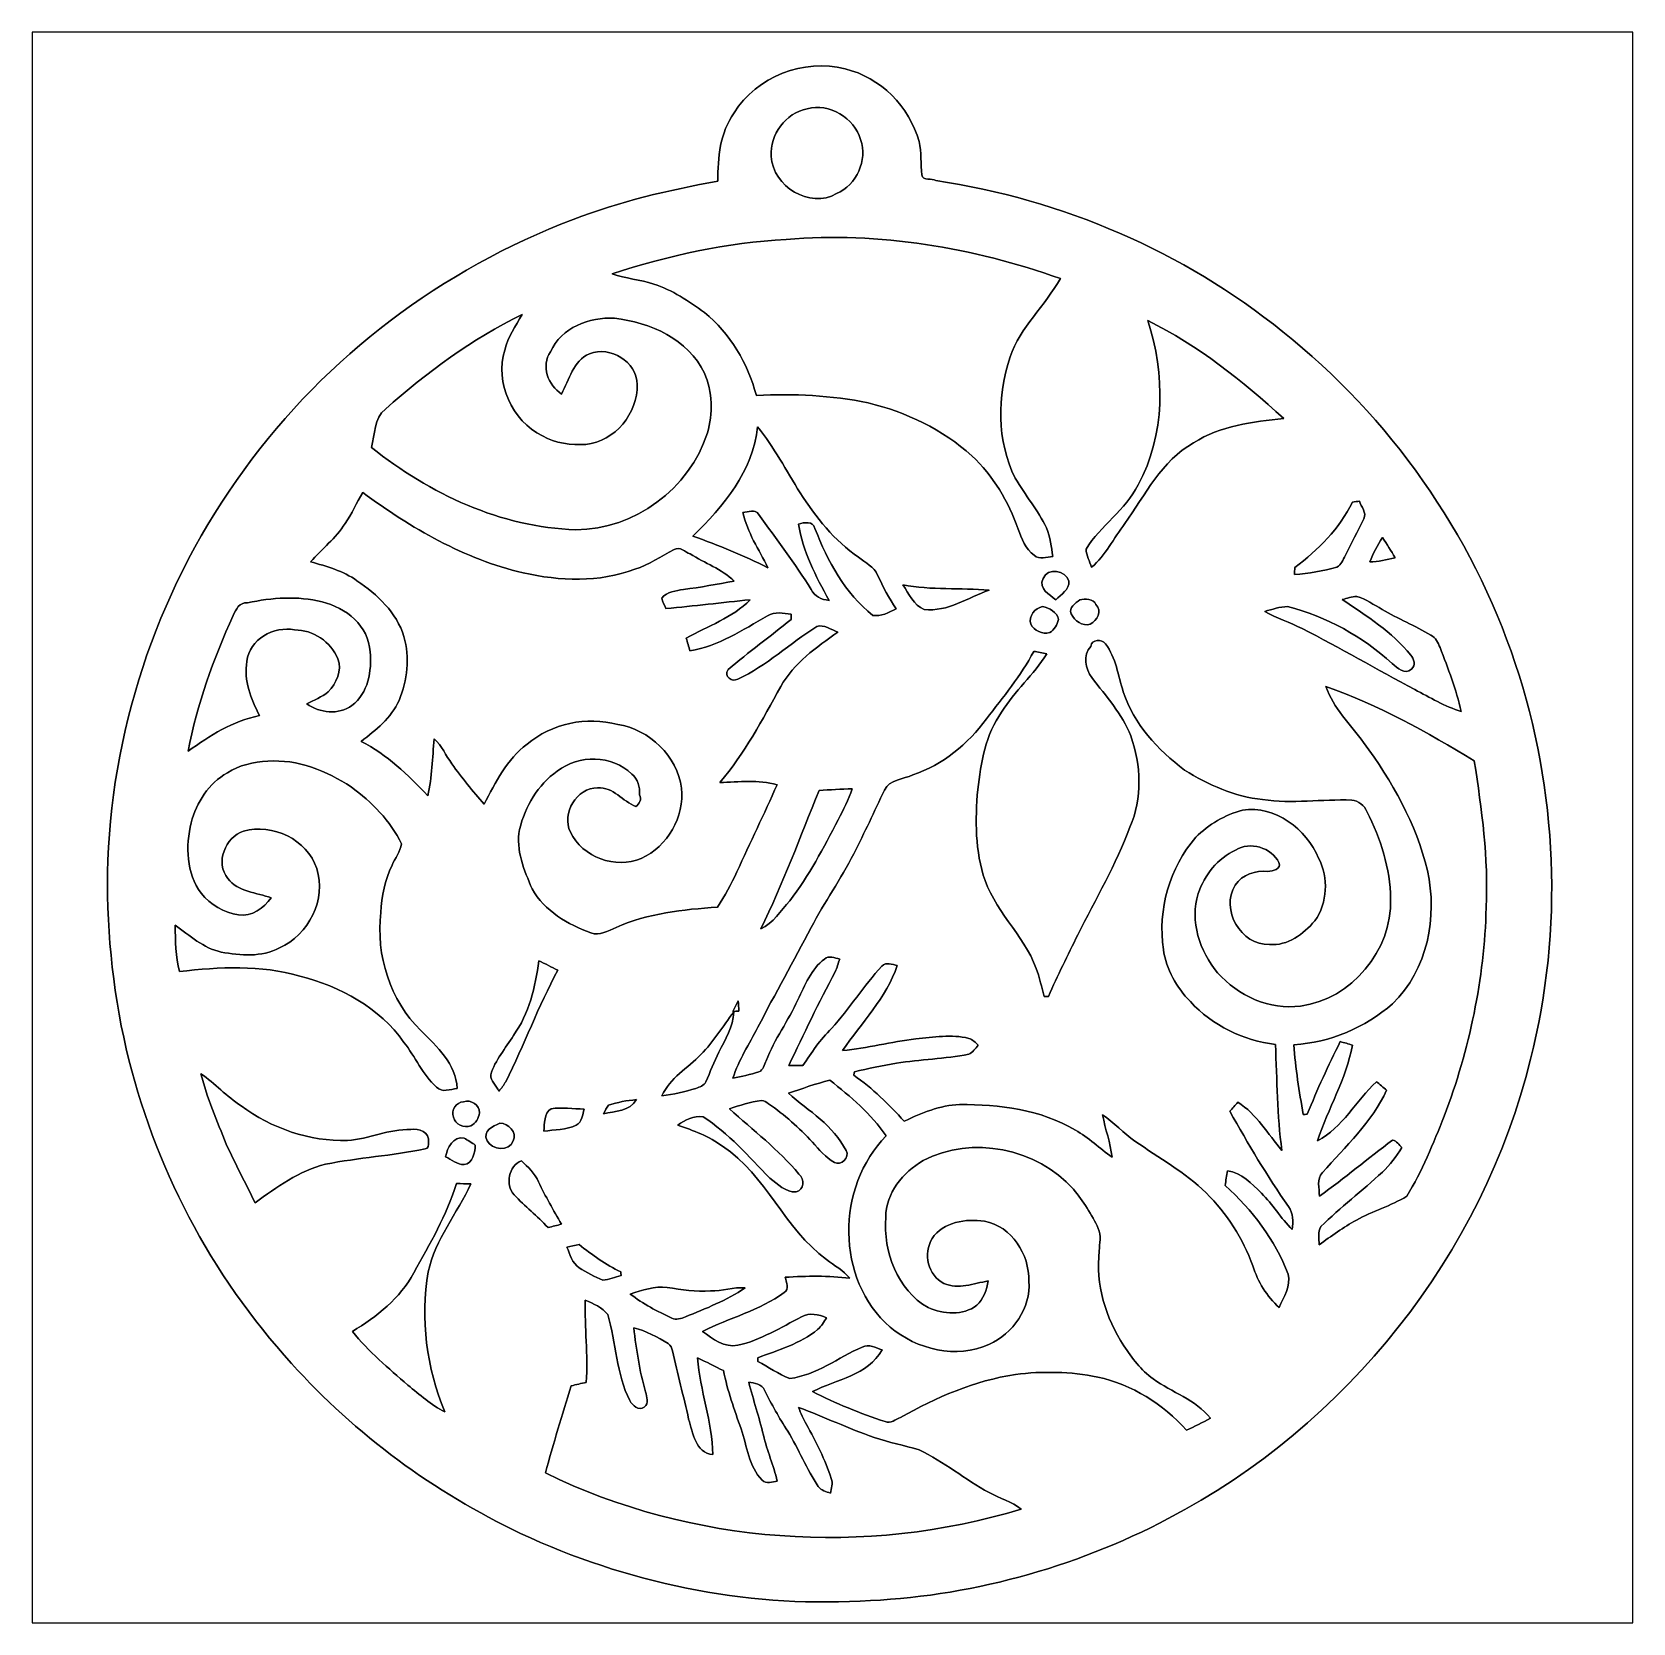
# Model space of a CAD drawing. Header units: centimetres. Extents: x -16.8 to 16.8, y -16.7 to 16.7.
import ezdxf

# ---------------------------------------------------------------- set-up
doc = ezdxf.new("R2010")
doc.units = ezdxf.units.CM
doc.header["$MEASUREMENT"] = 0
doc.layers.add('Layer 1', color=7, linetype='Continuous')

msp = doc.modelspace()

# ---------------------------------------------------------------- linework, layer by layer
at = {"layer": 'Layer 1', "color": 7}
for points, knots in [([(-16.77458, 16.66875), (-16.77458, 16.66875), (16.77458, 16.66875), (16.77458, 16.66875), (16.77458, 16.66875), (16.77458, 16.66875), (16.77458, -16.66875), (16.77458, -16.66875), (16.77458, -16.66875), (16.77458, -16.66875), (-16.77458, -16.66875), (-16.77458, -16.66875), (-16.77458, -16.66875), (-16.77458, -16.66875), (-16.77458, 16.66875), (-16.77458, 16.66875), (-16.77458, 16.66875), (-16.77458, 16.66875), (-16.77458, 16.66875), (-16.77458, 16.66875)], [0, 0, 0, 0, 0.16666667, 0.16666667, 0.16666667, 0.16666667, 0.33333333, 0.33333333, 0.33333333, 0.33333333, 0.5, 0.5, 0.5, 0.5, 0.66666667, 0.66666667, 0.66666667, 0.66666667, 1, 1, 1, 1]), ([(-2.05987, 14.97295), (-2.35903, 14.56196), (-2.40771, 14.03738), (-2.4003, 13.5449), (-2.4003, 13.5449), (-3.43218, 13.35793), (-4.4577, 13.11734), (-5.43772, 12.73881), (-5.43772, 12.73881), (-8.17457, 11.70305), (-10.61261, 9.87002), (-12.32888, 7.49512), (-12.32888, 7.49512), (-14.06596, 5.13186), (-15.07243, 2.24261), (-15.18603, -0.68756), (-15.18603, -0.68756), (-15.22271, -2.01366), (-15.09995, -3.3461), (-14.79973, -4.63938), (-14.79973, -4.63938), (-14.23176, -7.08378), (-13.02385, -9.37401), (-11.33651, -11.23068), (-11.33651, -11.23068), (-9.9949, -12.72293), (-8.34672, -13.93296), (-6.53486, -14.79197), (-6.53486, -14.79197), (-4.32223, -15.82491), (-1.85949, -16.34031), (0.58279, -16.20873), (0.58279, -16.20873), (2.82822, -16.13076), (5.05037, -15.5261), (7.03756, -14.48082), (7.03756, -14.48082), (10.76995, -12.53067), (13.62322, -8.95138), (14.62864, -4.85599), (14.62864, -4.85599), (15.31761, -2.13713), (15.19484, 0.78105), (14.3062, 3.43994), (14.3062, 3.43994), (13.40273, 6.16409), (11.67906, 8.60178), (9.43645, 10.38895), (9.43645, 10.38895), (7.35154, 12.06747), (4.81118, 13.16849), (2.16359, 13.55584), (2.16359, 13.55584), (2.09444, 13.60805), (1.89195, 13.54526), (1.87396, 13.67402), (1.87396, 13.67402), (1.84609, 13.9065), (1.86514, 14.14462), (1.81398, 14.37428), (1.81398, 14.37428), (1.60902, 15.10206), (1.00753, 15.72436), (0.26247, 15.89476), (0.26247, 15.89476), (-0.59937, 16.12089), (-1.59385, 15.73847), (-2.05987, 14.97295)], [0, 0, 0, 0, 0.05555556, 0.05555556, 0.05555556, 0.05555556, 0.11111111, 0.11111111, 0.11111111, 0.11111111, 0.16666667, 0.16666667, 0.16666667, 0.16666667, 0.22222222, 0.22222222, 0.22222222, 0.22222222, 0.27777778, 0.27777778, 0.27777778, 0.27777778, 0.33333333, 0.33333333, 0.33333333, 0.33333333, 0.38888889, 0.38888889, 0.38888889, 0.38888889, 0.44444444, 0.44444444, 0.44444444, 0.44444444, 0.5, 0.5, 0.5, 0.5, 0.55555556, 0.55555556, 0.55555556, 0.55555556, 0.61111111, 0.61111111, 0.61111111, 0.61111111, 0.66666667, 0.66666667, 0.66666667, 0.66666667, 0.72222222, 0.72222222, 0.72222222, 0.72222222, 0.77777778, 0.77777778, 0.77777778, 0.77777778, 0.83333333, 0.83333333, 0.83333333, 0.83333333, 0.88888889, 0.88888889, 0.88888889, 0.88888889, 1, 1, 1, 1]), ([(-0.53058, 15.05938), (-0.06597, 15.1892), (0.45403, 14.86747), (0.5902, 14.41626), (0.5902, 14.41626), (0.73836, 13.98094), (0.50588, 13.468), (0.08714, 13.28208), (0.08714, 13.28208), (-0.47766, 12.95929), (-1.25236, 13.42849), (-1.28199, 14.06243), (-1.28199, 14.06243), (-1.32433, 14.52033), (-0.98072, 14.96942), (-0.53058, 15.05938)], [0, 0, 0, 0, 0.2, 0.2, 0.2, 0.2, 0.4, 0.4, 0.4, 0.4, 0.6, 0.6, 0.6, 0.6, 1, 1, 1, 1]), ([(-0.96908, 12.32112), (0.97719, 12.48833), (2.94217, 12.15496), (4.77591, 11.50126), (4.77591, 11.50126), (4.45664, 10.93576), (3.93735, 10.48632), (3.72392, 9.85908), (3.72392, 9.85908), (3.45581, 9.04134), (3.43288, 8.10225), (3.83046, 7.3212), (3.83046, 7.3212), (4.03084, 6.96277), (4.31094, 6.65198), (4.48239, 6.27697), (4.48239, 6.27697), (4.57094, 6.08965), (4.58188, 5.87763), (4.61892, 5.6769), (4.61892, 5.6769), (4.48839, 5.66949), (4.33246, 5.59999), (4.22592, 5.70724), (4.22592, 5.70724), (4.03613, 5.83318), (3.96699, 6.05402), (3.88973, 6.25475), (3.88973, 6.25475), (3.69182, 6.8326), (3.36444, 7.36741), (2.92029, 7.78863), (2.92029, 7.78863), (2.30717, 8.3372), (1.54552, 8.70867), (0.74754, 8.89741), (0.74754, 8.89741), (-0.02152, 9.06039), (-0.8128, 9.08861), (-1.59597, 9.0551), (-1.59597, 9.0551), (-1.77835, 9.72361), (-2.13819, 10.35685), (-2.68534, 10.79218), (-2.68534, 10.79218), (-3.01308, 11.0303), (-3.35668, 11.26349), (-3.74615, 11.38837), (-3.74615, 11.38837), (-4.03049, 11.48609), (-4.33564, 11.5002), (-4.61963, 11.59898), (-4.61963, 11.59898), (-3.43853, 11.98809), (-2.21298, 12.25585), (-0.96908, 12.32112)], [0, 0, 0, 0, 0.06666667, 0.06666667, 0.06666667, 0.06666667, 0.13333333, 0.13333333, 0.13333333, 0.13333333, 0.2, 0.2, 0.2, 0.2, 0.26666667, 0.26666667, 0.26666667, 0.26666667, 0.33333333, 0.33333333, 0.33333333, 0.33333333, 0.4, 0.4, 0.4, 0.4, 0.46666667, 0.46666667, 0.46666667, 0.46666667, 0.53333333, 0.53333333, 0.53333333, 0.53333333, 0.6, 0.6, 0.6, 0.6, 0.66666667, 0.66666667, 0.66666667, 0.66666667, 0.73333333, 0.73333333, 0.73333333, 0.73333333, 0.8, 0.8, 0.8, 0.8, 0.86666667, 0.86666667, 0.86666667, 0.86666667, 1, 1, 1, 1]), ([(-9.36837, 8.76829), (-8.49665, 9.53629), (-7.5498, 10.23549), (-6.50663, 10.75267), (-6.50663, 10.75267), (-6.63751, 10.50819), (-6.8005, 10.27783), (-6.86788, 10.00442), (-6.86788, 10.00442), (-7.08131, 9.31827), (-6.71689, 8.52346), (-6.07942, 8.20667), (-6.07942, 8.20667), (-5.80708, 8.04651), (-5.47829, 8.01088), (-5.16784, 8.02605), (-5.16784, 8.02605), (-4.56071, 8.09272), (-4.07529, 8.67939), (-4.09046, 9.28229), (-4.09046, 9.28229), (-4.10669, 9.75924), (-4.65173, 10.09967), (-5.09199, 9.92505), (-5.09199, 9.92505), (-5.44266, 9.77971), (-5.50968, 9.3793), (-5.68043, 9.08332), (-5.68043, 9.08332), (-5.95771, 9.2643), (-6.11505, 9.67846), (-5.91079, 9.96738), (-5.91079, 9.96738), (-5.67866, 10.47715), (-5.0987, 10.70116), (-4.56812, 10.67047), (-4.56812, 10.67047), (-3.82235, 10.58474), (-3.02048, 10.23373), (-2.68429, 9.51971), (-2.68429, 9.51971), (-2.51143, 9.12989), (-2.50331, 8.67375), (-2.62255, 8.26735), (-2.62255, 8.26735), (-2.99261, 7.10494), (-4.14973, 6.23464), (-5.37633, 6.24029), (-5.37633, 6.24029), (-6.9529, 6.28544), (-8.44021, 6.99347), (-9.6587, 7.96149), (-9.6587, 7.96149), (-9.58956, 8.2363), (-9.61214, 8.57709), (-9.36837, 8.76829)], [0, 0, 0, 0, 0.06666667, 0.06666667, 0.06666667, 0.06666667, 0.13333333, 0.13333333, 0.13333333, 0.13333333, 0.2, 0.2, 0.2, 0.2, 0.26666667, 0.26666667, 0.26666667, 0.26666667, 0.33333333, 0.33333333, 0.33333333, 0.33333333, 0.4, 0.4, 0.4, 0.4, 0.46666667, 0.46666667, 0.46666667, 0.46666667, 0.53333333, 0.53333333, 0.53333333, 0.53333333, 0.6, 0.6, 0.6, 0.6, 0.66666667, 0.66666667, 0.66666667, 0.66666667, 0.73333333, 0.73333333, 0.73333333, 0.73333333, 0.8, 0.8, 0.8, 0.8, 0.86666667, 0.86666667, 0.86666667, 0.86666667, 1, 1, 1, 1]), ([(6.60964, 10.62179), (7.66304, 10.10391), (8.59049, 9.35743), (9.45515, 8.57215), (9.45515, 8.57215), (8.8078, 8.49454), (8.12694, 8.42998), (7.56744, 8.05991), (7.56744, 8.05991), (6.89539, 7.68526), (6.55532, 6.96736), (6.12281, 6.36729), (6.12281, 6.36729), (5.89456, 6.06178), (5.72311, 5.70159), (5.42819, 5.45218), (5.42819, 5.45218), (5.38868, 5.57847), (5.31636, 5.69948), (5.31283, 5.83353), (5.31283, 5.83353), (5.62187, 6.3246), (6.14045, 6.65304), (6.40327, 7.17867), (6.40327, 7.17867), (6.97336, 8.22572), (6.97547, 9.50489), (6.60964, 10.62179)], [0, 0, 0, 0, 0.125, 0.125, 0.125, 0.125, 0.25, 0.25, 0.25, 0.25, 0.375, 0.375, 0.375, 0.375, 0.5, 0.5, 0.5, 0.5, 0.625, 0.625, 0.625, 0.625, 0.75, 0.75, 0.75, 0.75, 1, 1, 1, 1]), ([(-1.57339, 8.39682), (-1.22308, 7.97066), (-0.96732, 7.47924), (-0.67839, 7.01216), (-0.67839, 7.01216), (-0.34608, 6.50205), (0.03916, 6.00922), (0.5461, 5.66173), (0.5461, 5.66173), (0.69215, 5.55413), (0.86748, 5.46065), (0.94509, 5.28638), (0.94509, 5.28638), (1.05904, 5.04331), (1.18569, 4.8066), (1.33315, 4.58188), (1.33315, 4.58188), (1.18674, 4.5025), (1.01282, 4.41607), (0.84455, 4.44429), (0.84455, 4.44429), (0.26388, 4.91031), (-0.10583, 5.58094), (-0.36795, 6.26639), (-0.36795, 6.26639), (-0.41204, 6.42761), (-0.58879, 6.39339), (-0.71014, 6.35776), (-0.71014, 6.35776), (-0.62653, 5.77956), (-0.34819, 5.26415), (-0.07267, 4.75968), (-0.07267, 4.75968), (-0.22931, 4.77273), (-0.37712, 4.84011), (-0.44521, 4.98757), (-0.44521, 4.98757), (-0.7874, 5.53191), (-1.17334, 6.04626), (-1.55116, 6.5659), (-1.55116, 6.5659), (-1.62348, 6.67879), (-1.76812, 6.60329), (-1.87678, 6.60294), (-1.87678, 6.60294), (-1.78753, 6.18243), (-1.54164, 5.82295), (-1.35255, 5.44371), (-1.35255, 5.44371), (-1.86196, 5.69666), (-2.38725, 5.91644), (-2.92382, 6.10447), (-2.92382, 6.10447), (-2.29023, 6.73276), (-1.6577, 7.4676), (-1.57339, 8.39682)], [0, 0, 0, 0, 0.06666667, 0.06666667, 0.06666667, 0.06666667, 0.13333333, 0.13333333, 0.13333333, 0.13333333, 0.2, 0.2, 0.2, 0.2, 0.26666667, 0.26666667, 0.26666667, 0.26666667, 0.33333333, 0.33333333, 0.33333333, 0.33333333, 0.4, 0.4, 0.4, 0.4, 0.46666667, 0.46666667, 0.46666667, 0.46666667, 0.53333333, 0.53333333, 0.53333333, 0.53333333, 0.6, 0.6, 0.6, 0.6, 0.66666667, 0.66666667, 0.66666667, 0.66666667, 0.73333333, 0.73333333, 0.73333333, 0.73333333, 0.8, 0.8, 0.8, 0.8, 0.86666667, 0.86666667, 0.86666667, 0.86666667, 1, 1, 1, 1]), ([(-10.21398, 6.36799), (-10.06475, 6.56943), (-9.97973, 6.8072), (-9.84462, 7.0171), (-9.84462, 7.0171), (-8.83073, 6.27874), (-7.71772, 5.62116), (-6.48335, 5.33718), (-6.48335, 5.33718), (-5.71571, 5.16396), (-4.88915, 5.1308), (-4.14302, 5.41161), (-4.14302, 5.41161), (-3.84739, 5.50474), (-3.58881, 5.67902), (-3.31893, 5.82471), (-3.31893, 5.82471), (-3.20181, 5.89562), (-3.08786, 5.76756), (-2.98133, 5.73158), (-2.98133, 5.73158), (-2.67582, 5.54108), (-2.32516, 5.4162), (-2.06058, 5.16502), (-2.06058, 5.16502), (-2.413, 5.09905), (-2.76507, 5.03202), (-3.12103, 4.98792), (-3.12103, 4.98792), (-3.28048, 4.95829), (-3.46781, 4.94559), (-3.57576, 4.8073), (-3.57576, 4.8073), (-3.55847, 4.73146), (-3.52319, 4.66125), (-3.49215, 4.58999), (-3.49215, 4.58999), (-2.90124, 4.63515), (-2.31422, 4.71911), (-1.72367, 4.77026), (-1.72367, 4.77026), (-2.10291, 4.39596), (-2.60738, 4.21922), (-3.06423, 3.96875), (-3.06423, 3.96875), (-3.04094, 3.88126), (-3.01131, 3.78813), (-2.98732, 3.69888), (-2.98732, 3.69888), (-2.3943, 3.80365), (-1.87713, 4.13667), (-1.36454, 4.43371), (-1.36454, 4.43371), (-1.21426, 4.53249), (-1.02976, 4.4891), (-0.86325, 4.46828), (-0.86325, 4.46828), (-0.86466, 4.44112), (-0.86713, 4.38679), (-0.86819, 4.35928), (-0.86819, 4.35928), (-1.30175, 4.00297), (-1.76071, 3.67771), (-2.18475, 3.31011), (-2.18475, 3.31011), (-2.28953, 3.1623), (-2.10044, 3.03742), (-1.98296, 3.11044), (-1.98296, 3.11044), (-1.37689, 3.38561), (-0.89147, 3.8608), (-0.33126, 4.21111), (-0.33126, 4.21111), (-0.17851, 4.26226), (-0.02858, 4.1402), (0.11395, 4.09575), (0.11395, 4.09575), (-0.33796, 3.77896), (-0.8068, 3.44241), (-1.0855, 2.95275), (-1.0855, 2.95275), (-1.4665, 2.25743), (-1.84468, 1.55116), (-2.36114, 0.94403), (-2.36114, 0.94403), (-1.96109, 0.9525), (-1.55399, 1.00436), (-1.16276, 0.89464), (-1.16276, 0.89464), (-1.4284, 0.28081), (-1.72967, -0.31785), (-2.00166, -0.92922), (-2.00166, -0.92922), (-2.12266, -1.18322), (-2.25707, -1.43122), (-2.40912, -1.66829), (-2.40912, -1.66829), (-3.1309, -1.71979), (-3.86927, -1.79282), (-4.53602, -2.0955), (-4.53602, -2.0955), (-4.70147, -2.15688), (-4.87892, -2.27894), (-5.06166, -2.20627), (-5.06166, -2.20627), (-5.5499, -2.03694), (-6.03285, -1.7466), (-6.29497, -1.28764), (-6.29497, -1.28764), (-6.45971, -0.8957), (-6.64422, -0.47837), (-6.55708, -0.04163), (-6.55708, -0.04163), (-6.44454, 0.4378), (-6.1722, 0.89359), (-5.76827, 1.1811), (-5.76827, 1.1811), (-5.32165, 1.52894), (-4.61574, 1.52541), (-4.20617, 1.12042), (-4.20617, 1.12042), (-4.07599, 1.01918), (-4.03754, 0.8449), (-4.04142, 0.68756), (-4.04142, 0.68756), (-3.98956, 0.58349), (-4.05412, 0.50094), (-4.11974, 0.43921), (-4.11974, 0.43921), (-4.39561, 0.54434), (-4.59528, 0.85654), (-4.92266, 0.82938), (-4.92266, 0.82938), (-5.36152, 0.8382), (-5.68396, 0.29492), (-5.49204, -0.09525), (-5.49204, -0.09525), (-5.23769, -0.62689), (-4.54907, -0.87454), (-4.00685, -0.64699), (-4.00685, -0.64699), (-3.45758, -0.39335), (-3.09598, 0.21872), (-3.16301, 0.8255), (-3.16301, 0.8255), (-3.24873, 1.49895), (-3.83858, 2.05352), (-4.50003, 2.15935), (-4.50003, 2.15935), (-5.15303, 2.33786), (-5.88328, 2.17805), (-6.40186, 1.74484), (-6.40186, 1.74484), (-6.82413, 1.42769), (-7.06296, 0.9458), (-7.30038, 0.48895), (-7.30038, 0.48895), (-7.53745, 0.76094), (-7.7664, 1.0414), (-7.97666, 1.33491), (-7.97666, 1.33491), (-8.10331, 1.50601), (-8.18339, 1.71556), (-8.34672, 1.85737), (-8.34672, 1.85737), (-8.38553, 1.46015), (-8.38694, 1.05622), (-8.48078, 0.66569), (-8.48078, 0.66569), (-8.89635, 1.10208), (-9.33591, 1.52612), (-9.87637, 1.80516), (-9.87637, 1.80516), (-9.56733, 2.04223), (-9.24278, 2.29517), (-9.08403, 2.66383), (-9.08403, 2.66383), (-8.9027, 3.0801), (-8.85684, 3.56235), (-8.97961, 4.00121), (-8.97961, 4.00121), (-9.13589, 4.50321), (-9.53805, 4.88632), (-9.96491, 5.16996), (-9.96491, 5.16996), (-10.25208, 5.37739), (-10.60168, 5.47017), (-10.93646, 5.5686), (-10.93646, 5.5686), (-10.7001, 5.83918), (-10.40694, 6.06072), (-10.21398, 6.36799)], [0, 0, 0, 0, 0.02040816, 0.02040816, 0.02040816, 0.02040816, 0.04081633, 0.04081633, 0.04081633, 0.04081633, 0.06122449, 0.06122449, 0.06122449, 0.06122449, 0.08163265, 0.08163265, 0.08163265, 0.08163265, 0.10204082, 0.10204082, 0.10204082, 0.10204082, 0.12244898, 0.12244898, 0.12244898, 0.12244898, 0.14285714, 0.14285714, 0.14285714, 0.14285714, 0.16326531, 0.16326531, 0.16326531, 0.16326531, 0.18367347, 0.18367347, 0.18367347, 0.18367347, 0.20408163, 0.20408163, 0.20408163, 0.20408163, 0.2244898, 0.2244898, 0.2244898, 0.2244898, 0.24489796, 0.24489796, 0.24489796, 0.24489796, 0.26530612, 0.26530612, 0.26530612, 0.26530612, 0.28571429, 0.28571429, 0.28571429, 0.28571429, 0.30612245, 0.30612245, 0.30612245, 0.30612245, 0.32653061, 0.32653061, 0.32653061, 0.32653061, 0.34693878, 0.34693878, 0.34693878, 0.34693878, 0.36734694, 0.36734694, 0.36734694, 0.36734694, 0.3877551, 0.3877551, 0.3877551, 0.3877551, 0.40816327, 0.40816327, 0.40816327, 0.40816327, 0.42857143, 0.42857143, 0.42857143, 0.42857143, 0.44897959, 0.44897959, 0.44897959, 0.44897959, 0.46938776, 0.46938776, 0.46938776, 0.46938776, 0.48979592, 0.48979592, 0.48979592, 0.48979592, 0.51020408, 0.51020408, 0.51020408, 0.51020408, 0.53061224, 0.53061224, 0.53061224, 0.53061224, 0.55102041, 0.55102041, 0.55102041, 0.55102041, 0.57142857, 0.57142857, 0.57142857, 0.57142857, 0.59183673, 0.59183673, 0.59183673, 0.59183673, 0.6122449, 0.6122449, 0.6122449, 0.6122449, 0.63265306, 0.63265306, 0.63265306, 0.63265306, 0.65306122, 0.65306122, 0.65306122, 0.65306122, 0.67346939, 0.67346939, 0.67346939, 0.67346939, 0.69387755, 0.69387755, 0.69387755, 0.69387755, 0.71428571, 0.71428571, 0.71428571, 0.71428571, 0.73469388, 0.73469388, 0.73469388, 0.73469388, 0.75510204, 0.75510204, 0.75510204, 0.75510204, 0.7755102, 0.7755102, 0.7755102, 0.7755102, 0.79591837, 0.79591837, 0.79591837, 0.79591837, 0.81632653, 0.81632653, 0.81632653, 0.81632653, 0.83673469, 0.83673469, 0.83673469, 0.83673469, 0.85714286, 0.85714286, 0.85714286, 0.85714286, 0.87755102, 0.87755102, 0.87755102, 0.87755102, 0.89795918, 0.89795918, 0.89795918, 0.89795918, 0.91836735, 0.91836735, 0.91836735, 0.91836735, 0.93877551, 0.93877551, 0.93877551, 0.93877551, 0.95918367, 0.95918367, 0.95918367, 0.95918367, 1, 1, 1, 1]), ([(10.89484, 6.81602), (10.94528, 6.82413), (10.99573, 6.83225), (11.04688, 6.84036), (11.04688, 6.84036), (11.07228, 6.72042), (11.20352, 6.59518), (11.13437, 6.46853), (11.13437, 6.46853), (11.00984, 6.20818), (10.87402, 5.95313), (10.74667, 5.69454), (10.74667, 5.69454), (10.69763, 5.60987), (10.65989, 5.50474), (10.57028, 5.45394), (10.57028, 5.45394), (10.28171, 5.36893), (9.9822, 5.32624), (9.68304, 5.30084), (9.68304, 5.30084), (9.6841, 5.34987), (9.68516, 5.39891), (9.68692, 5.44795), (9.68692, 5.44795), (10.17764, 5.81554), (10.62567, 6.25792), (10.89484, 6.81602)], [0, 0, 0, 0, 0.125, 0.125, 0.125, 0.125, 0.25, 0.25, 0.25, 0.25, 0.375, 0.375, 0.375, 0.375, 0.5, 0.5, 0.5, 0.5, 0.625, 0.625, 0.625, 0.625, 0.75, 0.75, 0.75, 0.75, 1, 1, 1, 1]), ([(11.52278, 6.07342), (11.61732, 5.93725), (11.71046, 5.79931), (11.78772, 5.65221), (11.78772, 5.65221), (11.61415, 5.60881), (11.43811, 5.56824), (11.25855, 5.56789), (11.25855, 5.56789), (11.33581, 5.74146), (11.41342, 5.91679), (11.52278, 6.07342)], [0, 0, 0, 0, 0.25, 0.25, 0.25, 0.25, 0.5, 0.5, 0.5, 0.5, 1, 1, 1, 1]), ([(4.41325, 5.21617), (4.50568, 5.45677), (4.88985, 5.39186), (4.95476, 5.16431), (4.95476, 5.16431), (4.97064, 4.9851), (4.78472, 4.88174), (4.67748, 4.77167), (4.67748, 4.77167), (4.55224, 4.88844), (4.30989, 4.99639), (4.41325, 5.21617)], [0, 0, 0, 0, 0.25, 0.25, 0.25, 0.25, 0.5, 0.5, 0.5, 0.5, 1, 1, 1, 1]), ([(1.4732, 5.086), (2.07186, 4.96711), (2.68217, 5.02603), (3.28577, 4.97381), (3.28577, 4.97381), (2.83845, 4.82036), (2.41794, 4.51167), (1.92299, 4.56847), (1.92299, 4.56847), (1.70039, 4.65808), (1.59914, 4.89761), (1.4732, 5.086)], [0, 0, 0, 0, 0.25, 0.25, 0.25, 0.25, 0.5, 0.5, 0.5, 0.5, 1, 1, 1, 1]), ([(-12.26009, 4.70676), (-11.74821, 4.81683), (-11.20563, 4.8581), (-10.69375, 4.72757), (-10.69375, 4.72757), (-10.20198, 4.61222), (-9.71233, 4.22063), (-9.69116, 3.68229), (-9.69116, 3.68229), (-9.64883, 3.2833), (-9.73102, 2.8127), (-10.06969, 2.55623), (-10.06969, 2.55623), (-10.35438, 2.35409), (-10.74349, 2.39501), (-11.01796, 2.59362), (-11.01796, 2.59362), (-10.86697, 2.67406), (-10.69834, 2.72909), (-10.56746, 2.84198), (-10.56746, 2.84198), (-10.40059, 3.02436), (-10.27289, 3.28542), (-10.36285, 3.53448), (-10.36285, 3.53448), (-10.51313, 3.88973), (-10.88425, 4.14337), (-11.27231, 4.14091), (-11.27231, 4.14091), (-11.70587, 4.22663), (-12.22587, 3.94582), (-12.27032, 3.48121), (-12.27032, 3.48121), (-12.34369, 3.08151), (-12.18248, 2.69522), (-12.00926, 2.34527), (-12.00926, 2.34527), (-12.56383, 2.22638), (-13.05207, 1.93463), (-13.5001, 1.59702), (-13.5001, 1.59702), (-13.32195, 2.5841), (-12.9667, 3.52884), (-12.5603, 4.44253), (-12.5603, 4.44253), (-12.5028, 4.56812), (-12.43224, 4.72193), (-12.26009, 4.70676)], [0, 0, 0, 0, 0.07692308, 0.07692308, 0.07692308, 0.07692308, 0.15384615, 0.15384615, 0.15384615, 0.15384615, 0.23076923, 0.23076923, 0.23076923, 0.23076923, 0.30769231, 0.30769231, 0.30769231, 0.30769231, 0.38461538, 0.38461538, 0.38461538, 0.38461538, 0.46153846, 0.46153846, 0.46153846, 0.46153846, 0.53846154, 0.53846154, 0.53846154, 0.53846154, 0.61538462, 0.61538462, 0.61538462, 0.61538462, 0.69230769, 0.69230769, 0.69230769, 0.69230769, 0.76923077, 0.76923077, 0.76923077, 0.76923077, 0.84615385, 0.84615385, 0.84615385, 0.84615385, 1, 1, 1, 1]), ([(5.1816, 4.77202), (5.28955, 4.78755), (5.467, 4.80378), (5.52132, 4.6736), (5.52132, 4.6736), (5.66067, 4.53602), (5.5439, 4.33423), (5.40244, 4.25909), (5.40244, 4.25909), (5.23628, 4.21323), (5.07083, 4.33105), (5.00309, 4.47428), (5.00309, 4.47428), (4.94383, 4.60975), (5.09623, 4.69618), (5.1816, 4.77202)], [0, 0, 0, 0, 0.2, 0.2, 0.2, 0.2, 0.4, 0.4, 0.4, 0.4, 0.6, 0.6, 0.6, 0.6, 1, 1, 1, 1]), ([(10.68317, 4.7752), (10.78265, 4.80801), (10.88178, 4.83341), (10.98797, 4.84223), (10.98797, 4.84223), (11.17917, 4.78437), (11.34569, 4.66549), (11.51996, 4.57024), (11.51996, 4.57024), (11.85051, 4.3748), (12.20646, 4.22698), (12.53702, 4.03154), (12.53702, 4.03154), (12.6432, 3.98216), (12.68836, 3.87032), (12.73069, 3.76943), (12.73069, 3.76943), (12.90285, 3.33163), (13.06759, 2.88925), (13.17625, 2.43064), (13.17625, 2.43064), (12.82982, 2.534), (12.52149, 2.72874), (12.20011, 2.88854), (12.20011, 2.88854), (11.41554, 3.31717), (10.63837, 3.75991), (9.84215, 4.16701), (9.84215, 4.16701), (9.58603, 4.29824), (9.30628, 4.37974), (9.05933, 4.52931), (9.05933, 4.52931), (9.21597, 4.56953), (9.37366, 4.62703), (9.53699, 4.62774), (9.53699, 4.62774), (10.35121, 4.41713), (11.10791, 4.00685), (11.72563, 3.43464), (11.72563, 3.43464), (11.83287, 3.34998), (12.00185, 3.18135), (12.13026, 3.32105), (12.13026, 3.32105), (12.22975, 3.38949), (12.18318, 3.53554), (12.11827, 3.61456), (12.11827, 3.61456), (11.72457, 4.0961), (11.19505, 4.43477), (10.68317, 4.7752)], [0, 0, 0, 0, 0.07142857, 0.07142857, 0.07142857, 0.07142857, 0.14285714, 0.14285714, 0.14285714, 0.14285714, 0.21428571, 0.21428571, 0.21428571, 0.21428571, 0.28571429, 0.28571429, 0.28571429, 0.28571429, 0.35714286, 0.35714286, 0.35714286, 0.35714286, 0.42857143, 0.42857143, 0.42857143, 0.42857143, 0.5, 0.5, 0.5, 0.5, 0.57142857, 0.57142857, 0.57142857, 0.57142857, 0.64285714, 0.64285714, 0.64285714, 0.64285714, 0.71428571, 0.71428571, 0.71428571, 0.71428571, 0.78571429, 0.78571429, 0.78571429, 0.78571429, 0.85714286, 0.85714286, 0.85714286, 0.85714286, 1, 1, 1, 1]), ([(4.40231, 4.62774), (4.54025, 4.60939), (4.70994, 4.51097), (4.73463, 4.35786), (4.73463, 4.35786), (4.71417, 4.2478), (4.64608, 4.14655), (4.55366, 4.08376), (4.55366, 4.08376), (4.39773, 4.04354), (4.22698, 4.12433), (4.1529, 4.26297), (4.1529, 4.26297), (4.11057, 4.43265), (4.23827, 4.60058), (4.40231, 4.62774)], [0, 0, 0, 0, 0.2, 0.2, 0.2, 0.2, 0.4, 0.4, 0.4, 0.4, 0.6, 0.6, 0.6, 0.6, 1, 1, 1, 1]), ([(5.41196, 3.79342), (5.42784, 3.95464), (5.64656, 3.94441), (5.72029, 3.85022), (5.72029, 3.85022), (5.94148, 3.55635), (5.98487, 3.18347), (6.09388, 2.84304), (6.09388, 2.84304), (6.3119, 2.165), (6.8199, 1.62595), (7.37729, 1.20333), (7.37729, 1.20333), (7.87294, 0.89112), (8.4268, 0.64982), (9.01347, 0.5842), (9.01347, 0.5842), (9.63295, 0.49495), (10.25807, 0.59655), (10.87967, 0.57397), (10.87967, 0.57397), (11.02466, 0.56303), (11.1439, 0.4632), (11.19999, 0.33196), (11.19999, 0.33196), (11.4868, -0.23495), (11.69, -0.85901), (11.69423, -1.49895), (11.69423, -1.49895), (11.72986, -2.5714), (10.8772, -3.59974), (9.80969, -3.74156), (9.80969, -3.74156), (9.1567, -3.83364), (8.49842, -3.52601), (8.0705, -3.04236), (8.0705, -3.04236), (7.68914, -2.59398), (7.48489, -1.96074), (7.66269, -1.38289), (7.66269, -1.38289), (7.79639, -0.99519), (8.06979, -0.64805), (8.44762, -0.47378), (8.44762, -0.47378), (8.74712, -0.28222), (9.19939, -0.42263), (9.35426, -0.73413), (9.35426, -0.73413), (9.41634, -0.86819), (9.22584, -0.91934), (9.1253, -0.9204), (9.1253, -0.9204), (8.86813, -0.89923), (8.58167, -0.97861), (8.44091, -1.20932), (8.44091, -1.20932), (8.11989, -1.7145), (8.55804, -2.47579), (9.15564, -2.45004), (9.15564, -2.45004), (9.53946, -2.48567), (9.87249, -2.23308), (10.10567, -1.95509), (10.10567, -1.95509), (10.37484, -1.5808), (10.40024, -1.05198), (10.18716, -0.64488), (10.18716, -0.64488), (9.92646, -0.0314), (9.28229, 0.46461), (8.5919, 0.36583), (8.5919, 0.36583), (8.22607, 0.26247), (7.88, 0.06879), (7.61506, -0.20567), (7.61506, -0.20567), (7.05802, -0.84067), (6.81284, -1.72403), (6.93349, -2.55693), (6.93349, -2.55693), (6.99135, -2.97427), (7.20796, -3.34963), (7.49935, -3.64808), (7.49935, -3.64808), (7.95937, -4.15325), (8.60884, -4.45699), (9.28088, -4.54907), (9.28088, -4.54907), (9.31898, -5.28884), (9.31122, -6.03215), (9.41917, -6.76663), (9.41917, -6.76663), (9.11719, -6.42408), (8.89247, -6.00428), (8.49348, -5.75663), (8.49348, -5.75663), (8.43809, -5.82013), (8.38271, -5.88327), (8.32732, -5.94678), (8.32732, -5.94678), (8.7062, -6.63046), (9.10943, -7.30215), (9.55569, -7.94456), (9.55569, -7.94456), (9.65659, -8.08037), (9.65482, -8.2617), (9.63295, -8.42292), (9.63295, -8.42292), (9.39624, -8.18868), (9.22655, -7.89587), (8.98737, -7.66374), (8.98737, -7.66374), (8.78381, -7.46478), (8.57603, -7.23406), (8.27793, -7.19173), (8.27793, -7.19173), (8.261, -7.29474), (8.24265, -7.39563), (8.22819, -7.50041), (8.22819, -7.50041), (8.79263, -8.01617), (9.27982, -8.636), (9.54617, -9.35884), (9.54617, -9.35884), (9.6139, -9.61108), (9.45621, -9.83932), (9.3599, -10.06087), (9.3599, -10.06087), (9.10202, -9.82416), (8.91328, -9.51689), (8.8071, -9.18422), (8.8071, -9.18422), (8.59931, -8.6106), (8.26276, -8.08637), (7.83026, -7.65669), (7.83026, -7.65669), (7.38928, -7.22277), (6.84071, -6.92432), (6.33801, -6.57154), (6.33801, -6.57154), (6.09847, -6.40539), (5.90197, -6.1849), (5.65891, -6.02368), (5.65891, -6.02368), (5.71641, -6.32001), (5.82154, -6.60506), (5.86034, -6.90598), (5.86034, -6.90598), (5.59788, -6.725), (5.36822, -6.49817), (5.09058, -6.33942), (5.09058, -6.33942), (4.36316, -5.90832), (3.49356, -5.80319), (2.66277, -5.80602), (2.66277, -5.80602), (2.25249, -5.81836), (1.86761, -5.98064), (1.50213, -6.15491), (1.50213, -6.15491), (1.17757, -5.80461), (0.84173, -5.45924), (0.44379, -5.19218), (0.44379, -5.19218), (0.44732, -5.17313), (0.45473, -5.13574), (0.45861, -5.11704), (0.45861, -5.11704), (0.75036, -5.05319), (1.04246, -4.98828), (1.33773, -4.94065), (1.33773, -4.94065), (1.84079, -4.85669), (2.35373, -4.85034), (2.85468, -4.75086), (2.85468, -4.75086), (2.93899, -4.70994), (2.99261, -4.62809), (3.05576, -4.56177), (3.05576, -4.56177), (2.99297, -4.51026), (2.93793, -4.44147), (2.85715, -4.41925), (2.85715, -4.41925), (2.49237, -4.3247), (2.11561, -4.39561), (1.74766, -4.42948), (1.74766, -4.42948), (1.23084, -4.48486), (0.72849, -4.63127), (0.21026, -4.67395), (0.21026, -4.67395), (0.61207, -4.09469), (1.12289, -3.57046), (1.35678, -2.89172), (1.35678, -2.89172), (1.25307, -2.87055), (1.12219, -2.81093), (1.03576, -2.90442), (1.03576, -2.90442), (0.6537, -3.31541), (0.36019, -3.79977), (-0.02223, -4.21076), (-0.02223, -4.21076), (-0.254, -4.445), (-0.44309, -4.71382), (-0.62124, -4.98969), (-0.62124, -4.98969), (-0.72002, -4.98898), (-0.8188, -4.98792), (-0.91722, -4.98687), (-0.91722, -4.98687), (-0.60043, -4.32929), (-0.29281, -3.66571), (0.05821, -3.02507), (0.05821, -3.02507), (0.09843, -2.93899), (0.11959, -2.8448), (0.15064, -2.75625), (0.15064, -2.75625), (0.04727, -2.73509), (-0.07761, -2.673), (-0.16933, -2.7559), (-0.16933, -2.7559), (-0.44662, -2.96721), (-0.57961, -3.30623), (-0.72813, -3.61033), (-0.72813, -3.61033), (-0.92357, -4.04918), (-1.21885, -4.43689), (-1.38853, -4.88774), (-1.38853, -4.88774), (-1.4291, -4.96993), (-1.44639, -5.08529), (-1.54481, -5.11881), (-1.54481, -5.11881), (-1.72191, -5.1756), (-1.90253, -5.22041), (-2.08598, -5.24969), (-2.08598, -5.24969), (-1.96533, -4.87116), (-1.74554, -4.53708), (-1.56563, -4.18641), (-1.56563, -4.18641), (-1.20191, -3.48439), (-0.81351, -2.79576), (-0.44626, -2.0955), (-0.44626, -2.0955), (-0.17039, -1.56774), (0.17639, -1.08056), (0.4445, -0.54857), (0.4445, -0.54857), (0.67592, -0.11254), (0.87348, 0.34008), (1.08691, 0.78458), (1.08691, 0.78458), (1.19415, 1.01), (1.48837, 1.00542), (1.68451, 1.1049), (1.68451, 1.1049), (2.31422, 1.30669), (2.83633, 1.7526), (3.22827, 2.27542), (3.22827, 2.27542), (3.57329, 2.73579), (3.95111, 3.17817), (4.21711, 3.69111), (4.21711, 3.69111), (4.30777, 3.67489), (4.39843, 3.65795), (4.48945, 3.63961), (4.48945, 3.63961), (4.21816, 3.19899), (3.81035, 2.86244), (3.54401, 2.41723), (3.54401, 2.41723), (3.20604, 1.94804), (3.11009, 1.35678), (3.04341, 0.79587), (3.04341, 0.79587), (2.98944, 0.15946), (2.98697, -0.49918), (3.19617, -1.11054), (3.19617, -1.11054), (3.45652, -1.83127), (4.09928, -2.34668), (4.31482, -3.08857), (4.31482, -3.08857), (4.35751, -3.2385), (4.39773, -3.3909), (4.43689, -3.54259), (4.43689, -3.54259), (4.45876, -3.54224), (4.5025, -3.54154), (4.52437, -3.54118), (4.52437, -3.54118), (4.71346, -3.10233), (4.93466, -2.67864), (5.14032, -2.24755), (5.14032, -2.24755), (5.51533, -1.50036), (5.94184, -0.77576), (6.23394, 0.01023), (6.23394, 0.01023), (6.4964, 0.61172), (6.46642, 1.30916), (6.25122, 1.91946), (6.25122, 1.91946), (6.07025, 2.38019), (5.72946, 2.75026), (5.43631, 3.14113), (5.43631, 3.14113), (5.29907, 3.32564), (5.23981, 3.61068), (5.41196, 3.79342)], [0, 0, 0, 0, 0.0125, 0.0125, 0.0125, 0.0125, 0.025, 0.025, 0.025, 0.025, 0.0375, 0.0375, 0.0375, 0.0375, 0.05, 0.05, 0.05, 0.05, 0.0625, 0.0625, 0.0625, 0.0625, 0.075, 0.075, 0.075, 0.075, 0.0875, 0.0875, 0.0875, 0.0875, 0.1, 0.1, 0.1, 0.1, 0.1125, 0.1125, 0.1125, 0.1125, 0.125, 0.125, 0.125, 0.125, 0.1375, 0.1375, 0.1375, 0.1375, 0.15, 0.15, 0.15, 0.15, 0.1625, 0.1625, 0.1625, 0.1625, 0.175, 0.175, 0.175, 0.175, 0.1875, 0.1875, 0.1875, 0.1875, 0.2, 0.2, 0.2, 0.2, 0.2125, 0.2125, 0.2125, 0.2125, 0.225, 0.225, 0.225, 0.225, 0.2375, 0.2375, 0.2375, 0.2375, 0.25, 0.25, 0.25, 0.25, 0.2625, 0.2625, 0.2625, 0.2625, 0.275, 0.275, 0.275, 0.275, 0.2875, 0.2875, 0.2875, 0.2875, 0.3, 0.3, 0.3, 0.3, 0.3125, 0.3125, 0.3125, 0.3125, 0.325, 0.325, 0.325, 0.325, 0.3375, 0.3375, 0.3375, 0.3375, 0.35, 0.35, 0.35, 0.35, 0.3625, 0.3625, 0.3625, 0.3625, 0.375, 0.375, 0.375, 0.375, 0.3875, 0.3875, 0.3875, 0.3875, 0.4, 0.4, 0.4, 0.4, 0.4125, 0.4125, 0.4125, 0.4125, 0.425, 0.425, 0.425, 0.425, 0.4375, 0.4375, 0.4375, 0.4375, 0.45, 0.45, 0.45, 0.45, 0.4625, 0.4625, 0.4625, 0.4625, 0.475, 0.475, 0.475, 0.475, 0.4875, 0.4875, 0.4875, 0.4875, 0.5, 0.5, 0.5, 0.5, 0.5125, 0.5125, 0.5125, 0.5125, 0.525, 0.525, 0.525, 0.525, 0.5375, 0.5375, 0.5375, 0.5375, 0.55, 0.55, 0.55, 0.55, 0.5625, 0.5625, 0.5625, 0.5625, 0.575, 0.575, 0.575, 0.575, 0.5875, 0.5875, 0.5875, 0.5875, 0.6, 0.6, 0.6, 0.6, 0.6125, 0.6125, 0.6125, 0.6125, 0.625, 0.625, 0.625, 0.625, 0.6375, 0.6375, 0.6375, 0.6375, 0.65, 0.65, 0.65, 0.65, 0.6625, 0.6625, 0.6625, 0.6625, 0.675, 0.675, 0.675, 0.675, 0.6875, 0.6875, 0.6875, 0.6875, 0.7, 0.7, 0.7, 0.7, 0.7125, 0.7125, 0.7125, 0.7125, 0.725, 0.725, 0.725, 0.725, 0.7375, 0.7375, 0.7375, 0.7375, 0.75, 0.75, 0.75, 0.75, 0.7625, 0.7625, 0.7625, 0.7625, 0.775, 0.775, 0.775, 0.775, 0.7875, 0.7875, 0.7875, 0.7875, 0.8, 0.8, 0.8, 0.8, 0.8125, 0.8125, 0.8125, 0.8125, 0.825, 0.825, 0.825, 0.825, 0.8375, 0.8375, 0.8375, 0.8375, 0.85, 0.85, 0.85, 0.85, 0.8625, 0.8625, 0.8625, 0.8625, 0.875, 0.875, 0.875, 0.875, 0.8875, 0.8875, 0.8875, 0.8875, 0.9, 0.9, 0.9, 0.9, 0.9125, 0.9125, 0.9125, 0.9125, 0.925, 0.925, 0.925, 0.925, 0.9375, 0.9375, 0.9375, 0.9375, 0.95, 0.95, 0.95, 0.95, 0.9625, 0.9625, 0.9625, 0.9625, 0.975, 0.975, 0.975, 0.975, 1, 1, 1, 1]), ([(10.33886, 2.95416), (11.43952, 2.57175), (12.45799, 1.99813), (13.45001, 1.39418), (13.45001, 1.39418), (13.60629, 0.37959), (13.74775, -0.64488), (13.69801, -1.67464), (13.69801, -1.67464), (13.66202, -3.169), (13.34805, -4.65138), (12.821, -6.04802), (12.821, -6.04802), (12.58817, -6.62023), (12.36027, -7.20231), (12.03219, -7.7276), (12.03219, -7.7276), (11.69952, -7.93115), (11.31782, -8.03628), (10.97739, -8.22607), (10.97739, -8.22607), (10.70222, -8.37459), (10.45281, -8.56403), (10.19775, -8.74395), (10.19775, -8.74395), (10.20304, -8.61801), (10.15718, -8.47513), (10.23161, -8.36366), (10.23161, -8.36366), (10.64436, -7.96255), (11.0998, -7.60836), (11.52525, -7.22101), (11.52525, -7.22101), (11.68929, -7.07461), (11.80959, -6.8894), (11.9313, -6.70842), (11.9313, -6.70842), (11.87027, -6.65374), (11.82441, -6.56237), (11.73621, -6.55249), (11.73621, -6.55249), (11.21869, -6.93244), (10.73079, -7.35295), (10.20516, -7.72231), (10.20516, -7.72231), (10.20163, -7.56109), (10.14271, -7.36212), (10.26513, -7.23053), (10.26513, -7.23053), (10.74561, -6.68196), (11.30935, -6.18208), (11.61062, -5.50263), (11.61062, -5.50263), (11.55735, -5.45853), (11.45081, -5.37069), (11.39754, -5.32694), (11.39754, -5.32694), (10.97209, -5.7217), (10.69411, -6.28967), (10.16423, -6.56343), (10.16423, -6.56343), (10.38613, -5.88927), (10.76219, -5.2645), (10.89942, -4.56248), (10.89942, -4.56248), (10.81581, -4.53708), (10.72127, -4.50603), (10.64013, -4.48733), (10.64013, -4.48733), (10.3886, -4.98334), (10.15929, -5.49169), (9.94974, -6.00675), (9.94974, -6.00675), (9.92858, -6.00886), (9.88589, -6.0131), (9.86472, -6.01486), (9.86472, -6.01486), (9.78006, -5.53014), (9.70033, -5.04296), (9.66893, -4.55154), (9.66893, -4.55154), (10.42882, -4.50391), (11.16436, -4.19347), (11.73727, -3.69358), (11.73727, -3.69358), (12.4714, -2.98379), (12.68483, -1.8729), (12.4654, -0.89994), (12.4654, -0.89994), (12.23433, 0.08361), (11.72175, 0.97367), (11.13014, 1.78223), (11.13014, 1.78223), (10.84686, 2.15724), (10.49831, 2.50225), (10.33886, 2.95416)], [0, 0, 0, 0, 0.04, 0.04, 0.04, 0.04, 0.08, 0.08, 0.08, 0.08, 0.12, 0.12, 0.12, 0.12, 0.16, 0.16, 0.16, 0.16, 0.2, 0.2, 0.2, 0.2, 0.24, 0.24, 0.24, 0.24, 0.28, 0.28, 0.28, 0.28, 0.32, 0.32, 0.32, 0.32, 0.36, 0.36, 0.36, 0.36, 0.4, 0.4, 0.4, 0.4, 0.44, 0.44, 0.44, 0.44, 0.48, 0.48, 0.48, 0.48, 0.52, 0.52, 0.52, 0.52, 0.56, 0.56, 0.56, 0.56, 0.6, 0.6, 0.6, 0.6, 0.64, 0.64, 0.64, 0.64, 0.68, 0.68, 0.68, 0.68, 0.72, 0.72, 0.72, 0.72, 0.76, 0.76, 0.76, 0.76, 0.8, 0.8, 0.8, 0.8, 0.84, 0.84, 0.84, 0.84, 0.88, 0.88, 0.88, 0.88, 0.92, 0.92, 0.92, 0.92, 1, 1, 1, 1]), ([(-12.6813, 1.14406), (-12.43154, 1.30669), (-12.12956, 1.37372), (-11.83499, 1.38748), (-11.83499, 1.38748), (-11.20881, 1.43898), (-10.59956, 1.18674), (-10.08592, 0.84949), (-10.08592, 0.84949), (-9.66117, 0.53128), (-9.25477, 0.14429), (-9.03323, -0.34572), (-9.03323, -0.34572), (-9.05686, -0.50765), (-9.16975, -0.64135), (-9.2269, -0.79269), (-9.2269, -0.79269), (-9.38495, -1.09855), (-9.44527, -1.4418), (-9.46644, -1.78259), (-9.46644, -1.78259), (-9.56769, -2.67335), (-9.2777, -3.62232), (-8.62718, -4.25274), (-8.62718, -4.25274), (-8.28746, -4.59281), (-7.89234, -4.95335), (-7.86518, -5.46806), (-7.86518, -5.46806), (-8.00911, -5.48005), (-8.18374, -5.56789), (-8.29733, -5.43983), (-8.29733, -5.43983), (-8.5912, -5.18089), (-8.74219, -4.80589), (-8.98066, -4.5018), (-8.98066, -4.5018), (-9.49219, -3.77472), (-10.31416, -3.32952), (-11.16083, -3.11291), (-11.16083, -3.11291), (-11.98033, -2.87973), (-12.84746, -2.91853), (-13.68566, -3.01837), (-13.68566, -3.01837), (-13.76539, -2.70157), (-13.76998, -2.37314), (-13.77562, -2.04858), (-13.77562, -2.04858), (-13.47188, -2.26095), (-13.18189, -2.53259), (-12.80795, -2.60985), (-12.80795, -2.60985), (-12.40543, -2.68464), (-11.96269, -2.72062), (-11.58734, -2.52412), (-11.58734, -2.52412), (-10.98374, -2.25284), (-10.59145, -1.50354), (-10.80876, -0.86078), (-10.80876, -0.86078), (-11.00914, -0.24871), (-11.7348, 0.09066), (-12.34158, -0.07585), (-12.34158, -0.07585), (-12.7254, -0.20355), (-12.94095, -0.74154), (-12.67107, -1.06574), (-12.67107, -1.06574), (-12.46046, -1.35714), (-12.06923, -1.35855), (-11.7602, -1.47532), (-11.7602, -1.47532), (-11.92601, -1.68028), (-12.16343, -1.87819), (-12.44671, -1.82951), (-12.44671, -1.82951), (-12.74868, -1.77871), (-13.04466, -1.62454), (-13.23058, -1.37724), (-13.23058, -1.37724), (-13.54455, -0.96026), (-13.55901, -0.38841), (-13.43978, 0.10125), (-13.43978, 0.10125), (-13.32724, 0.52458), (-13.07148, 0.92886), (-12.6813, 1.14406)], [0, 0, 0, 0, 0.04347826, 0.04347826, 0.04347826, 0.04347826, 0.08695652, 0.08695652, 0.08695652, 0.08695652, 0.13043478, 0.13043478, 0.13043478, 0.13043478, 0.17391304, 0.17391304, 0.17391304, 0.17391304, 0.2173913, 0.2173913, 0.2173913, 0.2173913, 0.26086957, 0.26086957, 0.26086957, 0.26086957, 0.30434783, 0.30434783, 0.30434783, 0.30434783, 0.34782609, 0.34782609, 0.34782609, 0.34782609, 0.39130435, 0.39130435, 0.39130435, 0.39130435, 0.43478261, 0.43478261, 0.43478261, 0.43478261, 0.47826087, 0.47826087, 0.47826087, 0.47826087, 0.52173913, 0.52173913, 0.52173913, 0.52173913, 0.56521739, 0.56521739, 0.56521739, 0.56521739, 0.60869565, 0.60869565, 0.60869565, 0.60869565, 0.65217391, 0.65217391, 0.65217391, 0.65217391, 0.69565217, 0.69565217, 0.69565217, 0.69565217, 0.73913043, 0.73913043, 0.73913043, 0.73913043, 0.7826087, 0.7826087, 0.7826087, 0.7826087, 0.82608696, 0.82608696, 0.82608696, 0.82608696, 0.86956522, 0.86956522, 0.86956522, 0.86956522, 0.91304348, 0.91304348, 0.91304348, 0.91304348, 1, 1, 1, 1]), ([(-0.28222, 0.77823), (-0.0508, 0.79058), (0.18097, 0.80398), (0.4131, 0.80998), (0.4131, 0.80998), (0.34325, 0.58244), (0.22578, 0.3743), (0.11994, 0.16228), (0.11994, 0.16228), (-0.18556, -0.42263), (-0.49283, -1.01141), (-0.89606, -1.5367), (-0.89606, -1.5367), (-1.08444, -1.74484), (-1.23896, -2.00589), (-1.5053, -2.12337), (-1.5053, -2.12337), (-1.03858, -1.18181), (-0.67628, -0.19473), (-0.28222, 0.77823)], [0, 0, 0, 0, 0.16666667, 0.16666667, 0.16666667, 0.16666667, 0.33333333, 0.33333333, 0.33333333, 0.33333333, 0.5, 0.5, 0.5, 0.5, 0.66666667, 0.66666667, 0.66666667, 0.66666667, 1, 1, 1, 1]), ([(-6.15315, -2.79365), (-6.02015, -2.85856), (-5.88716, -2.92523), (-5.75345, -2.99014), (-5.75345, -2.99014), (-6.16797, -3.74474), (-6.45901, -4.55965), (-6.84777, -5.3273), (-6.84777, -5.3273), (-6.88728, -5.3975), (-6.93773, -5.46065), (-6.98888, -5.52274), (-6.98888, -5.52274), (-7.04744, -5.41232), (-7.16492, -5.31319), (-7.16068, -5.18125), (-7.16068, -5.18125), (-7.07461, -4.87186), (-6.8453, -4.62809), (-6.68514, -4.35645), (-6.68514, -4.35645), (-6.3567, -3.90102), (-6.22935, -3.34045), (-6.15315, -2.79365)], [0, 0, 0, 0, 0.14285714, 0.14285714, 0.14285714, 0.14285714, 0.28571429, 0.28571429, 0.28571429, 0.28571429, 0.42857143, 0.42857143, 0.42857143, 0.42857143, 0.57142857, 0.57142857, 0.57142857, 0.57142857, 0.71428571, 0.71428571, 0.71428571, 0.71428571, 1, 1, 1, 1]), ([(-2.08703, -3.85692), (-2.05211, -3.78072), (-2.01436, -3.70628), (-1.97344, -3.63326), (-1.97344, -3.63326), (-1.96956, -3.70417), (-1.96603, -3.77543), (-1.96321, -3.84669), (-1.96321, -3.84669), (-1.99425, -3.84916), (-2.05599, -3.85445), (-2.08703, -3.85692)], [0, 0, 0, 0, 0.25, 0.25, 0.25, 0.25, 0.5, 0.5, 0.5, 0.5, 1, 1, 1, 1]), ([(-2.75908, -4.75474), (-2.49061, -4.49192), (-2.30011, -4.1656), (-2.07081, -3.87138), (-2.07081, -3.87138), (-2.08104, -4.17865), (-2.25354, -4.44077), (-2.37913, -4.71064), (-2.37913, -4.71064), (-2.48426, -4.91031), (-2.56046, -5.12233), (-2.65218, -5.32836), (-2.65218, -5.32836), (-2.68993, -5.40914), (-2.78377, -5.43701), (-2.86068, -5.467), (-2.86068, -5.467), (-3.09316, -5.53967), (-3.33304, -5.58906), (-3.57399, -5.62292), (-3.57399, -5.62292), (-3.40819, -5.24475), (-3.0293, -5.04613), (-2.75908, -4.75474)], [0, 0, 0, 0, 0.14285714, 0.14285714, 0.14285714, 0.14285714, 0.28571429, 0.28571429, 0.28571429, 0.28571429, 0.42857143, 0.42857143, 0.42857143, 0.42857143, 0.57142857, 0.57142857, 0.57142857, 0.57142857, 0.71428571, 0.71428571, 0.71428571, 0.71428571, 1, 1, 1, 1]), ([(-13.23446, -5.16079), (-12.93954, -5.3654), (-12.69506, -5.63316), (-12.3952, -5.83212), (-12.3952, -5.83212), (-11.75138, -6.29955), (-10.96363, -6.58566), (-10.16212, -6.55708), (-10.16212, -6.55708), (-9.70986, -6.53732), (-9.29393, -6.30555), (-8.83673, -6.33095), (-8.83673, -6.33095), (-8.67234, -6.29214), (-8.42892, -6.38951), (-8.46667, -6.59871), (-8.46667, -6.59871), (-8.46349, -6.65092), (-8.46737, -6.73135), (-8.53652, -6.73241), (-8.53652, -6.73241), (-9.22549, -6.87881), (-9.93281, -6.91727), (-10.62355, -7.05626), (-10.62355, -7.05626), (-11.17812, -7.19314), (-11.64449, -7.53463), (-12.10028, -7.86165), (-12.10028, -7.86165), (-12.29819, -7.45208), (-12.51761, -7.05238), (-12.70318, -6.63681), (-12.70318, -6.63681), (-12.89403, -6.15033), (-13.11134, -5.67055), (-13.23446, -5.16079)], [0, 0, 0, 0, 0.1, 0.1, 0.1, 0.1, 0.2, 0.2, 0.2, 0.2, 0.3, 0.3, 0.3, 0.3, 0.4, 0.4, 0.4, 0.4, 0.5, 0.5, 0.5, 0.5, 0.6, 0.6, 0.6, 0.6, 0.7, 0.7, 0.7, 0.7, 0.8, 0.8, 0.8, 0.8, 1, 1, 1, 1]), ([(-0.92357, -5.57001), (-0.63676, -5.47088), (-0.35066, -5.36893), (-0.05644, -5.29378), (-0.05644, -5.29378), (0.37641, -5.6388), (0.81033, -5.99934), (1.12466, -6.46042), (1.12466, -6.46042), (0.07796, -7.52299), (0.0568, -9.4742), (1.20791, -10.46903), (1.20791, -10.46903), (1.76459, -10.93752), (2.59997, -11.14284), (3.27942, -10.83275), (3.27942, -10.83275), (3.77896, -10.60132), (4.16348, -10.07357), (4.11515, -9.50736), (4.11515, -9.50736), (4.12679, -8.94927), (3.75885, -8.35589), (3.18347, -8.25041), (3.18347, -8.25041), (2.79753, -8.19185), (2.31775, -8.26276), (2.08703, -8.61483), (2.08703, -8.61483), (1.89936, -8.92492), (1.99708, -9.39306), (2.33645, -9.55428), (2.33645, -9.55428), (2.63384, -9.69151), (2.96051, -9.55181), (3.26072, -9.50242), (3.26072, -9.50242), (3.23779, -9.68975), (3.15842, -9.87566), (3.02719, -10.01254), (3.02719, -10.01254), (2.73897, -10.23091), (2.32198, -10.20445), (2.00484, -10.05911), (2.00484, -10.05911), (1.3522, -9.69151), (1.06539, -8.88471), (1.11584, -8.16751), (1.11584, -8.16751), (1.11654, -7.66339), (1.47814, -7.22207), (1.899, -6.979), (1.899, -6.979), (2.92347, -6.44172), (4.28519, -6.7243), (5.05001, -7.57908), (5.05001, -7.57908), (5.25286, -7.83272), (5.43384, -8.10683), (5.56895, -8.40352), (5.56895, -8.40352), (5.63492, -8.54922), (5.59435, -8.71855), (5.59047, -8.87201), (5.59047, -8.87201), (5.50686, -9.5691), (5.72311, -10.28065), (6.10799, -10.86026), (6.10799, -10.86026), (6.27909, -11.11638), (6.46465, -11.37285), (6.72006, -11.55241), (6.72006, -11.55241), (7.10812, -11.8431), (7.61471, -11.98139), (7.9188, -12.37862), (7.9188, -12.37862), (7.75511, -12.46717), (7.59142, -12.55642), (7.41962, -12.62803), (7.41962, -12.62803), (6.9275, -12.08722), (6.27697, -11.66883), (5.55696, -11.51467), (5.55696, -11.51467), (4.99039, -11.40072), (4.40549, -11.39084), (3.83258, -11.45999), (3.83258, -11.45999), (2.97991, -11.59439), (2.17417, -11.938), (1.42699, -12.36133), (1.42699, -12.36133), (1.32397, -12.4012), (1.21638, -12.49504), (1.10031, -12.44917), (1.10031, -12.44917), (0.57961, -12.27631), (0.06844, -12.07029), (-0.4191, -11.81841), (-0.4191, -11.81841), (0.08431, -11.56758), (0.73413, -11.47621), (1.04105, -10.94811), (1.04105, -10.94811), (0.91122, -10.89801), (0.75988, -10.82181), (0.62371, -10.88813), (0.62371, -10.88813), (0.11606, -11.10086), (-0.33267, -11.48574), (-0.89676, -11.54289), (-0.89676, -11.54289), (-1.1363, -11.4621), (-1.33632, -11.29418), (-1.56704, -11.19117), (-1.56704, -11.19117), (-1.56633, -11.17106), (-1.56492, -11.13084), (-1.56422, -11.11038), (-1.56422, -11.11038), (-1.13312, -10.94811), (-0.67416, -10.81546), (-0.3115, -10.51877), (-0.3115, -10.51877), (-0.23142, -10.45316), (-0.17956, -10.36144), (-0.12418, -10.27606), (-0.12418, -10.27606), (-0.28822, -10.20057), (-0.4826, -10.16), (-0.64735, -10.25525), (-0.64735, -10.25525), (-1.08338, -10.47397), (-1.50142, -10.74279), (-1.98473, -10.85039), (-1.98473, -10.85039), (-2.26378, -10.90542), (-2.51248, -10.71739), (-2.72168, -10.55793), (-2.72168, -10.55793), (-2.15724, -10.27783), (-1.52964, -10.1152), (-1.01318, -9.74549), (-1.01318, -9.74549), (-0.89923, -9.67105), (-0.97296, -9.53029), (-0.98954, -9.42587), (-0.98954, -9.42587), (-0.5401, -9.39624), (-0.08573, -9.38742), (0.36195, -9.44668), (0.36195, -9.44668), (0.22931, -9.27982), (0.03739, -9.18069), (-0.12735, -9.05122), (-0.12735, -9.05122), (-1.01, -8.40881), (-1.38324, -7.28169), (-2.3054, -6.68091), (-2.3054, -6.68091), (-2.58551, -6.46712), (-2.91677, -6.35106), (-3.2445, -6.23535), (-3.2445, -6.23535), (-3.08928, -6.13022), (-2.90654, -6.03285), (-2.71216, -6.06143), (-2.71216, -6.06143), (-2.17558, -6.40821), (-1.75719, -6.89539), (-1.3141, -7.3473), (-1.3141, -7.3473), (-1.15394, -7.46654), (-0.97931, -7.64822), (-0.76306, -7.63552), (-0.76306, -7.63552), (-0.59443, -7.59143), (-0.58138, -7.36917), (-0.70379, -7.2644), (-0.70379, -7.2644), (-1.13348, -6.75393), (-1.66335, -6.33801), (-2.16076, -5.89703), (-2.16076, -5.89703), (-1.94169, -5.8233), (-1.72085, -5.74922), (-1.49049, -5.71994), (-1.49049, -5.71994), (-1.43298, -5.71676), (-1.38642, -5.75945), (-1.33985, -5.78697), (-1.33985, -5.78697), (-1.00718, -6.02298), (-0.69356, -6.28897), (-0.42192, -6.59483), (-0.42192, -6.59483), (-0.28293, -6.74899), (-0.14182, -6.91127), (0.04057, -7.0164), (0.04057, -7.0164), (0.17815, -7.10071), (0.37042, -6.91621), (0.28399, -6.77016), (0.28399, -6.77016), (0.02258, -6.24664), (-0.49565, -5.94148), (-0.92357, -5.57001)], [0, 0, 0, 0, 0.01886792, 0.01886792, 0.01886792, 0.01886792, 0.03773585, 0.03773585, 0.03773585, 0.03773585, 0.05660377, 0.05660377, 0.05660377, 0.05660377, 0.0754717, 0.0754717, 0.0754717, 0.0754717, 0.09433962, 0.09433962, 0.09433962, 0.09433962, 0.11320755, 0.11320755, 0.11320755, 0.11320755, 0.13207547, 0.13207547, 0.13207547, 0.13207547, 0.1509434, 0.1509434, 0.1509434, 0.1509434, 0.16981132, 0.16981132, 0.16981132, 0.16981132, 0.18867925, 0.18867925, 0.18867925, 0.18867925, 0.20754717, 0.20754717, 0.20754717, 0.20754717, 0.22641509, 0.22641509, 0.22641509, 0.22641509, 0.24528302, 0.24528302, 0.24528302, 0.24528302, 0.26415094, 0.26415094, 0.26415094, 0.26415094, 0.28301887, 0.28301887, 0.28301887, 0.28301887, 0.30188679, 0.30188679, 0.30188679, 0.30188679, 0.32075472, 0.32075472, 0.32075472, 0.32075472, 0.33962264, 0.33962264, 0.33962264, 0.33962264, 0.35849057, 0.35849057, 0.35849057, 0.35849057, 0.37735849, 0.37735849, 0.37735849, 0.37735849, 0.39622642, 0.39622642, 0.39622642, 0.39622642, 0.41509434, 0.41509434, 0.41509434, 0.41509434, 0.43396226, 0.43396226, 0.43396226, 0.43396226, 0.45283019, 0.45283019, 0.45283019, 0.45283019, 0.47169811, 0.47169811, 0.47169811, 0.47169811, 0.49056604, 0.49056604, 0.49056604, 0.49056604, 0.50943396, 0.50943396, 0.50943396, 0.50943396, 0.52830189, 0.52830189, 0.52830189, 0.52830189, 0.54716981, 0.54716981, 0.54716981, 0.54716981, 0.56603774, 0.56603774, 0.56603774, 0.56603774, 0.58490566, 0.58490566, 0.58490566, 0.58490566, 0.60377358, 0.60377358, 0.60377358, 0.60377358, 0.62264151, 0.62264151, 0.62264151, 0.62264151, 0.64150943, 0.64150943, 0.64150943, 0.64150943, 0.66037736, 0.66037736, 0.66037736, 0.66037736, 0.67924528, 0.67924528, 0.67924528, 0.67924528, 0.69811321, 0.69811321, 0.69811321, 0.69811321, 0.71698113, 0.71698113, 0.71698113, 0.71698113, 0.73584906, 0.73584906, 0.73584906, 0.73584906, 0.75471698, 0.75471698, 0.75471698, 0.75471698, 0.77358491, 0.77358491, 0.77358491, 0.77358491, 0.79245283, 0.79245283, 0.79245283, 0.79245283, 0.81132075, 0.81132075, 0.81132075, 0.81132075, 0.83018868, 0.83018868, 0.83018868, 0.83018868, 0.8490566, 0.8490566, 0.8490566, 0.8490566, 0.86792453, 0.86792453, 0.86792453, 0.86792453, 0.88679245, 0.88679245, 0.88679245, 0.88679245, 0.90566038, 0.90566038, 0.90566038, 0.90566038, 0.9245283, 0.9245283, 0.9245283, 0.9245283, 0.94339623, 0.94339623, 0.94339623, 0.94339623, 0.96226415, 0.96226415, 0.96226415, 0.96226415, 1, 1, 1, 1]), ([(-7.72971, -5.74816), (-7.57802, -5.69101), (-7.39246, -5.81554), (-7.3974, -5.9757), (-7.3974, -5.9757), (-7.41363, -6.08753), (-7.47466, -6.20254), (-7.57978, -6.2544), (-7.57978, -6.2544), (-7.72478, -6.30096), (-7.90399, -6.22265), (-7.94244, -6.07236), (-7.94244, -6.07236), (-7.9943, -5.92314), (-7.88494, -5.75345), (-7.72971, -5.74816)], [0, 0, 0, 0, 0.2, 0.2, 0.2, 0.2, 0.4, 0.4, 0.4, 0.4, 0.6, 0.6, 0.6, 0.6, 1, 1, 1, 1]), ([(-4.69336, -5.81942), (-4.50533, -5.75627), (-4.30706, -5.721), (-4.10916, -5.70265), (-4.10916, -5.70265), (-4.24039, -5.94889), (-4.56248, -5.94466), (-4.79601, -6.00004), (-4.79601, -6.00004), (-4.76603, -5.9376), (-4.74063, -5.87093), (-4.69336, -5.81942)], [0, 0, 0, 0, 0.25, 0.25, 0.25, 0.25, 0.5, 0.5, 0.5, 0.5, 1, 1, 1, 1]), ([(-5.89633, -5.8928), (-5.66773, -5.85893), (-5.43419, -5.89527), (-5.20418, -5.89986), (-5.20418, -5.89986), (-5.23875, -6.01063), (-5.24439, -6.17679), (-5.37069, -6.23429), (-5.37069, -6.23429), (-5.57918, -6.3433), (-5.82366, -6.3306), (-6.05155, -6.36305), (-6.05155, -6.36305), (-6.02721, -6.21242), (-6.05508, -5.98346), (-5.89633, -5.8928)], [0, 0, 0, 0, 0.2, 0.2, 0.2, 0.2, 0.4, 0.4, 0.4, 0.4, 0.6, 0.6, 0.6, 0.6, 1, 1, 1, 1]), ([(-6.96842, -6.19654), (-6.80156, -6.19125), (-6.598, -6.39057), (-6.69361, -6.56837), (-6.69361, -6.56837), (-6.77545, -6.79768), (-7.13669, -6.76169), (-7.24006, -6.56519), (-7.24006, -6.56519), (-7.33496, -6.3567), (-7.11694, -6.2551), (-6.96842, -6.19654)], [0, 0, 0, 0, 0.25, 0.25, 0.25, 0.25, 0.5, 0.5, 0.5, 0.5, 1, 1, 1, 1]), ([(-8.11036, -6.89963), (-8.06873, -6.71724), (-7.95584, -6.45936), (-7.71631, -6.50981), (-7.71631, -6.50981), (-7.65845, -6.54579), (-7.54309, -6.61811), (-7.48524, -6.65409), (-7.48524, -6.65409), (-7.493, -6.80014), (-7.52969, -7.05132), (-7.71984, -7.06191), (-7.71984, -7.06191), (-7.86624, -7.07143), (-7.98266, -6.95184), (-8.11036, -6.89963)], [0, 0, 0, 0, 0.2, 0.2, 0.2, 0.2, 0.4, 0.4, 0.4, 0.4, 0.6, 0.6, 0.6, 0.6, 1, 1, 1, 1]), ([(-6.67103, -7.69408), (-6.86506, -7.47995), (-6.7878, -7.09577), (-6.51933, -6.98182), (-6.51933, -6.98182), (-6.3821, -7.11518), (-6.23817, -7.24853), (-6.1595, -7.42703), (-6.1595, -7.42703), (-6.01557, -7.73042), (-5.84764, -8.0204), (-5.68078, -8.31144), (-5.68078, -8.31144), (-5.77356, -8.33826), (-5.86811, -8.35872), (-5.96124, -8.38271), (-5.96124, -8.38271), (-6.18666, -8.14141), (-6.44807, -7.93679), (-6.67103, -7.69408)], [0, 0, 0, 0, 0.16666667, 0.16666667, 0.16666667, 0.16666667, 0.33333333, 0.33333333, 0.33333333, 0.33333333, 0.5, 0.5, 0.5, 0.5, 0.66666667, 0.66666667, 0.66666667, 0.66666667, 1, 1, 1, 1]), ([(-7.88141, -7.46054), (-7.78051, -7.46231), (-7.67962, -7.46443), (-7.57837, -7.4676), (-7.57837, -7.4676), (-7.86518, -8.08602), (-8.32379, -8.63), (-8.47019, -9.30981), (-8.47019, -9.30981), (-8.64905, -10.29688), (-8.50018, -11.32276), (-8.12412, -12.24668), (-8.12412, -12.24668), (-8.41093, -12.10381), (-8.64905, -11.88226), (-8.89776, -11.68471), (-8.89776, -11.68471), (-9.30346, -11.33016), (-9.72361, -10.98303), (-10.06052, -10.56005), (-10.06052, -10.56005), (-9.5504, -10.2489), (-9.05792, -9.86578), (-8.77041, -9.32886), (-8.77041, -9.32886), (-8.43739, -8.72561), (-8.08567, -8.12306), (-7.88141, -7.46054)], [0, 0, 0, 0, 0.125, 0.125, 0.125, 0.125, 0.25, 0.25, 0.25, 0.25, 0.375, 0.375, 0.375, 0.375, 0.5, 0.5, 0.5, 0.5, 0.625, 0.625, 0.625, 0.625, 0.75, 0.75, 0.75, 0.75, 1, 1, 1, 1]), ([(-5.56472, -8.7944), (-5.48076, -8.77464), (-5.39609, -8.7563), (-5.31107, -8.73901), (-5.31107, -8.73901), (-5.03731, -8.95456), (-4.75156, -9.16093), (-4.43689, -9.31333), (-4.43689, -9.31333), (-4.43477, -9.33238), (-4.43124, -9.37048), (-4.42913, -9.38918), (-4.42913, -9.38918), (-4.55648, -9.42058), (-4.67924, -9.47632), (-4.81083, -9.48619), (-4.81083, -9.48619), (-4.98793, -9.42305), (-5.14809, -9.31721), (-5.31036, -9.22373), (-5.31036, -9.22373), (-5.45677, -9.12954), (-5.50016, -8.94574), (-5.56472, -8.7944)], [0, 0, 0, 0, 0.14285714, 0.14285714, 0.14285714, 0.14285714, 0.28571429, 0.28571429, 0.28571429, 0.28571429, 0.42857143, 0.42857143, 0.42857143, 0.42857143, 0.57142857, 0.57142857, 0.57142857, 0.57142857, 0.71428571, 0.71428571, 0.71428571, 0.71428571, 1, 1, 1, 1]), ([(-4.23757, -9.77618), (-3.98709, -9.69751), (-3.72957, -9.60261), (-3.46181, -9.63683), (-3.46181, -9.63683), (-3.16265, -9.6834), (-2.86173, -9.73102), (-2.55799, -9.71197), (-2.55799, -9.71197), (-2.31387, -9.7155), (-2.0768, -9.62519), (-1.83233, -9.64706), (-1.83233, -9.64706), (-2.21791, -9.90988), (-2.65395, -10.07921), (-3.08293, -10.2549), (-3.08293, -10.2549), (-3.17288, -10.28453), (-3.27448, -10.32863), (-3.36621, -10.28206), (-3.36621, -10.28206), (-3.67136, -10.14201), (-3.97193, -9.98255), (-4.23757, -9.77618)], [0, 0, 0, 0, 0.14285714, 0.14285714, 0.14285714, 0.14285714, 0.28571429, 0.28571429, 0.28571429, 0.28571429, 0.42857143, 0.42857143, 0.42857143, 0.42857143, 0.57142857, 0.57142857, 0.57142857, 0.57142857, 0.71428571, 0.71428571, 0.71428571, 0.71428571, 1, 1, 1, 1]), ([(-5.18019, -9.90424), (-5.01297, -9.98044), (-4.81789, -10.05064), (-4.71064, -10.20763), (-4.71064, -10.20763), (-4.52543, -10.79818), (-4.53566, -11.45011), (-4.24744, -12.00926), (-4.24744, -12.00926), (-4.19629, -12.11227), (-4.0573, -12.22587), (-3.94441, -12.14367), (-3.94441, -12.14367), (-3.84069, -12.06676), (-3.89502, -11.92601), (-3.91654, -11.8237), (-3.91654, -11.8237), (-4.04636, -11.38731), (-4.1081, -10.93611), (-4.16525, -10.48597), (-4.16525, -10.48597), (-3.90278, -10.54065), (-3.67065, -10.68423), (-3.44029, -10.81546), (-3.44029, -10.81546), (-3.3842, -10.84545), (-3.36973, -10.91177), (-3.35386, -10.96821), (-3.35386, -10.96821), (-3.24485, -11.44588), (-3.12103, -11.91966), (-3.01413, -12.39767), (-3.01413, -12.39767), (-2.927, -12.67672), (-2.87761, -13.10005), (-2.50719, -13.14062), (-2.50719, -13.14062), (-2.51883, -12.45517), (-2.77954, -11.79936), (-2.82646, -11.11603), (-2.82646, -11.11603), (-2.64336, -11.19893), (-2.46592, -11.29312), (-2.28459, -11.37955), (-2.28459, -11.37955), (-2.20028, -11.79795), (-2.05811, -12.20047), (-1.91382, -12.60158), (-1.91382, -12.60158), (-1.78858, -12.96846), (-1.75613, -13.38721), (-1.4732, -13.67966), (-1.4732, -13.67966), (-1.38606, -13.76362), (-1.26083, -13.71247), (-1.15852, -13.69448), (-1.15852, -13.69448), (-1.23366, -13.36746), (-1.37336, -13.06054), (-1.4478, -12.73351), (-1.4478, -12.73351), (-1.53952, -12.36133), (-1.65523, -11.99586), (-1.75648, -11.62614), (-1.75648, -11.62614), (-1.63301, -11.64131), (-1.48026, -11.66142), (-1.42205, -11.79019), (-1.42205, -11.79019), (-1.28023, -12.08722), (-1.11548, -12.37262), (-0.93909, -12.65096), (-0.93909, -12.65096), (-0.70556, -13.02702), (-0.54363, -13.44295), (-0.29739, -13.8116), (-0.29739, -13.8116), (-0.23813, -13.89451), (-0.12876, -13.9125), (-0.04022, -13.95095), (-0.04022, -13.95095), (-0.02364, -13.85041), (0.01305, -13.74422), (-0.0254, -13.64403), (-0.0254, -13.64403), (-0.15663, -13.24645), (-0.3429, -12.87004), (-0.54822, -12.50632), (-0.54822, -12.50632), (-0.61348, -12.39308), (-0.66851, -12.27455), (-0.70979, -12.15072), (-0.70979, -12.15072), (-0.1778, -12.35004), (0.33655, -12.59558), (0.87418, -12.78079), (0.87418, -12.78079), (1.18145, -12.8905), (1.50601, -12.94165), (1.81575, -13.04255), (1.81575, -13.04255), (2.33574, -13.28667), (2.77883, -13.66238), (3.28189, -13.93649), (3.28189, -13.93649), (3.50449, -14.05643), (3.75497, -14.12487), (3.95676, -14.28221), (3.95676, -14.28221), (0.69356, -15.27634), (-2.9464, -15.02445), (-6.01733, -13.52585), (-6.01733, -13.52585), (-5.85364, -12.91202), (-5.65644, -12.30842), (-5.47546, -11.69987), (-5.47546, -11.69987), (-5.37034, -11.67447), (-5.26486, -11.65154), (-5.15973, -11.62685), (-5.15973, -11.62685), (-5.12092, -11.05253), (-5.19571, -10.47785), (-5.18019, -9.90424)], [0, 0, 0, 0, 0.03125, 0.03125, 0.03125, 0.03125, 0.0625, 0.0625, 0.0625, 0.0625, 0.09375, 0.09375, 0.09375, 0.09375, 0.125, 0.125, 0.125, 0.125, 0.15625, 0.15625, 0.15625, 0.15625, 0.1875, 0.1875, 0.1875, 0.1875, 0.21875, 0.21875, 0.21875, 0.21875, 0.25, 0.25, 0.25, 0.25, 0.28125, 0.28125, 0.28125, 0.28125, 0.3125, 0.3125, 0.3125, 0.3125, 0.34375, 0.34375, 0.34375, 0.34375, 0.375, 0.375, 0.375, 0.375, 0.40625, 0.40625, 0.40625, 0.40625, 0.4375, 0.4375, 0.4375, 0.4375, 0.46875, 0.46875, 0.46875, 0.46875, 0.5, 0.5, 0.5, 0.5, 0.53125, 0.53125, 0.53125, 0.53125, 0.5625, 0.5625, 0.5625, 0.5625, 0.59375, 0.59375, 0.59375, 0.59375, 0.625, 0.625, 0.625, 0.625, 0.65625, 0.65625, 0.65625, 0.65625, 0.6875, 0.6875, 0.6875, 0.6875, 0.71875, 0.71875, 0.71875, 0.71875, 0.75, 0.75, 0.75, 0.75, 0.78125, 0.78125, 0.78125, 0.78125, 0.8125, 0.8125, 0.8125, 0.8125, 0.84375, 0.84375, 0.84375, 0.84375, 0.875, 0.875, 0.875, 0.875, 0.90625, 0.90625, 0.90625, 0.90625, 0.9375, 0.9375, 0.9375, 0.9375, 1, 1, 1, 1])]:
    msp.add_open_spline(points, degree=3, knots=knots, dxfattribs=at)
at = {"layer": 'Layer 1', "color": 253}
for points, knots in [([(-2.05987, 14.97295), (-1.59385, 15.73847), (-0.59937, 16.12089), (0.26247, 15.89476), (0.26247, 15.89476), (1.00753, 15.72436), (1.60902, 15.10206), (1.81398, 14.37428), (1.81398, 14.37428), (1.86514, 14.14462), (1.84609, 13.9065), (1.87396, 13.67402), (1.87396, 13.67402), (1.89195, 13.54526), (2.09444, 13.60805), (2.16359, 13.55584), (2.16359, 13.55584), (4.81118, 13.16849), (7.35154, 12.06747), (9.43645, 10.38895), (9.43645, 10.38895), (11.67906, 8.60178), (13.40273, 6.16409), (14.3062, 3.43994), (14.3062, 3.43994), (15.19484, 0.78105), (15.31761, -2.13713), (14.62864, -4.85599), (14.62864, -4.85599), (13.62322, -8.95138), (10.76995, -12.53067), (7.03756, -14.48082), (7.03756, -14.48082), (5.05037, -15.5261), (2.82822, -16.13076), (0.58279, -16.20873), (0.58279, -16.20873), (-1.85949, -16.34031), (-4.32223, -15.82491), (-6.53486, -14.79197), (-6.53486, -14.79197), (-8.34672, -13.93296), (-9.9949, -12.72293), (-11.33651, -11.23068), (-11.33651, -11.23068), (-13.02385, -9.37401), (-14.23176, -7.08378), (-14.79973, -4.63938), (-14.79973, -4.63938), (-15.09995, -3.3461), (-15.22271, -2.01366), (-15.18603, -0.68756), (-15.18603, -0.68756), (-15.07243, 2.24261), (-14.06596, 5.13186), (-12.32888, 7.49512), (-12.32888, 7.49512), (-10.61261, 9.87002), (-8.17457, 11.70305), (-5.43772, 12.73881), (-5.43772, 12.73881), (-4.4577, 13.11734), (-3.43218, 13.35793), (-2.4003, 13.5449), (-2.4003, 13.5449), (-2.40771, 14.03738), (-2.35903, 14.56196), (-2.05987, 14.97295), (-2.05987, 14.97295), (-2.05987, 14.97295), (-2.05987, 14.97295), (-2.05987, 14.97295)], [0, 0, 0, 0, 0.05263158, 0.05263158, 0.05263158, 0.05263158, 0.10526316, 0.10526316, 0.10526316, 0.10526316, 0.15789474, 0.15789474, 0.15789474, 0.15789474, 0.21052632, 0.21052632, 0.21052632, 0.21052632, 0.26315789, 0.26315789, 0.26315789, 0.26315789, 0.31578947, 0.31578947, 0.31578947, 0.31578947, 0.36842105, 0.36842105, 0.36842105, 0.36842105, 0.42105263, 0.42105263, 0.42105263, 0.42105263, 0.47368421, 0.47368421, 0.47368421, 0.47368421, 0.52631579, 0.52631579, 0.52631579, 0.52631579, 0.57894737, 0.57894737, 0.57894737, 0.57894737, 0.63157895, 0.63157895, 0.63157895, 0.63157895, 0.68421053, 0.68421053, 0.68421053, 0.68421053, 0.73684211, 0.73684211, 0.73684211, 0.73684211, 0.78947368, 0.78947368, 0.78947368, 0.78947368, 0.84210526, 0.84210526, 0.84210526, 0.84210526, 0.89473684, 0.89473684, 0.89473684, 0.89473684, 1, 1, 1, 1]), ([(-0.53058, 15.05938), (-0.98072, 14.96942), (-1.32433, 14.52033), (-1.28199, 14.06243), (-1.28199, 14.06243), (-1.25236, 13.42849), (-0.47766, 12.95929), (0.08714, 13.28208), (0.08714, 13.28208), (0.50588, 13.468), (0.73836, 13.98094), (0.5902, 14.41626), (0.5902, 14.41626), (0.45403, 14.86747), (-0.06597, 15.1892), (-0.53058, 15.05938), (-0.53058, 15.05938), (-0.53058, 15.05938), (-0.53058, 15.05938), (-0.53058, 15.05938)], [0, 0, 0, 0, 0.16666667, 0.16666667, 0.16666667, 0.16666667, 0.33333333, 0.33333333, 0.33333333, 0.33333333, 0.5, 0.5, 0.5, 0.5, 0.66666667, 0.66666667, 0.66666667, 0.66666667, 1, 1, 1, 1]), ([(-0.96908, 12.32112), (-2.21298, 12.25585), (-3.43853, 11.98809), (-4.61963, 11.59898), (-4.61963, 11.59898), (-4.33564, 11.5002), (-4.03049, 11.48609), (-3.74615, 11.38837), (-3.74615, 11.38837), (-3.35668, 11.26349), (-3.01308, 11.0303), (-2.68534, 10.79218), (-2.68534, 10.79218), (-2.13819, 10.35685), (-1.77835, 9.72361), (-1.59597, 9.0551), (-1.59597, 9.0551), (-0.8128, 9.08861), (-0.02152, 9.06039), (0.74754, 8.89741), (0.74754, 8.89741), (1.54552, 8.70867), (2.30717, 8.3372), (2.92029, 7.78863), (2.92029, 7.78863), (3.36444, 7.36741), (3.69182, 6.8326), (3.88973, 6.25475), (3.88973, 6.25475), (3.96699, 6.05402), (4.03613, 5.83318), (4.22592, 5.70724), (4.22592, 5.70724), (4.33246, 5.59999), (4.48839, 5.66949), (4.61892, 5.6769), (4.61892, 5.6769), (4.58188, 5.87763), (4.57094, 6.08965), (4.48239, 6.27697), (4.48239, 6.27697), (4.31094, 6.65198), (4.03084, 6.96277), (3.83046, 7.3212), (3.83046, 7.3212), (3.43288, 8.10225), (3.45581, 9.04134), (3.72392, 9.85908), (3.72392, 9.85908), (3.93735, 10.48632), (4.45664, 10.93576), (4.77591, 11.50126), (4.77591, 11.50126), (2.94217, 12.15496), (0.97719, 12.48833), (-0.96908, 12.32112), (-0.96908, 12.32112), (-0.96908, 12.32112), (-0.96908, 12.32112), (-0.96908, 12.32112)], [0, 0, 0, 0, 0.0625, 0.0625, 0.0625, 0.0625, 0.125, 0.125, 0.125, 0.125, 0.1875, 0.1875, 0.1875, 0.1875, 0.25, 0.25, 0.25, 0.25, 0.3125, 0.3125, 0.3125, 0.3125, 0.375, 0.375, 0.375, 0.375, 0.4375, 0.4375, 0.4375, 0.4375, 0.5, 0.5, 0.5, 0.5, 0.5625, 0.5625, 0.5625, 0.5625, 0.625, 0.625, 0.625, 0.625, 0.6875, 0.6875, 0.6875, 0.6875, 0.75, 0.75, 0.75, 0.75, 0.8125, 0.8125, 0.8125, 0.8125, 0.875, 0.875, 0.875, 0.875, 1, 1, 1, 1]), ([(-9.36837, 8.76829), (-9.61214, 8.57709), (-9.58956, 8.2363), (-9.6587, 7.96149), (-9.6587, 7.96149), (-8.44021, 6.99347), (-6.9529, 6.28544), (-5.37633, 6.24029), (-5.37633, 6.24029), (-4.14973, 6.23464), (-2.99261, 7.10494), (-2.62255, 8.26735), (-2.62255, 8.26735), (-2.50331, 8.67375), (-2.51143, 9.12989), (-2.68429, 9.51971), (-2.68429, 9.51971), (-3.02048, 10.23373), (-3.82235, 10.58474), (-4.56812, 10.67047), (-4.56812, 10.67047), (-5.0987, 10.70116), (-5.67866, 10.47715), (-5.91079, 9.96738), (-5.91079, 9.96738), (-6.11505, 9.67846), (-5.95771, 9.2643), (-5.68043, 9.08332), (-5.68043, 9.08332), (-5.50968, 9.3793), (-5.44266, 9.77971), (-5.09199, 9.92505), (-5.09199, 9.92505), (-4.65173, 10.09967), (-4.10669, 9.75924), (-4.09046, 9.28229), (-4.09046, 9.28229), (-4.07529, 8.67939), (-4.56071, 8.09272), (-5.16784, 8.02605), (-5.16784, 8.02605), (-5.47829, 8.01088), (-5.80708, 8.04651), (-6.07942, 8.20667), (-6.07942, 8.20667), (-6.71689, 8.52346), (-7.08131, 9.31827), (-6.86788, 10.00442), (-6.86788, 10.00442), (-6.8005, 10.27783), (-6.63751, 10.50819), (-6.50663, 10.75267), (-6.50663, 10.75267), (-7.5498, 10.23549), (-8.49665, 9.53629), (-9.36837, 8.76829), (-9.36837, 8.76829), (-9.36837, 8.76829), (-9.36837, 8.76829), (-9.36837, 8.76829)], [0, 0, 0, 0, 0.0625, 0.0625, 0.0625, 0.0625, 0.125, 0.125, 0.125, 0.125, 0.1875, 0.1875, 0.1875, 0.1875, 0.25, 0.25, 0.25, 0.25, 0.3125, 0.3125, 0.3125, 0.3125, 0.375, 0.375, 0.375, 0.375, 0.4375, 0.4375, 0.4375, 0.4375, 0.5, 0.5, 0.5, 0.5, 0.5625, 0.5625, 0.5625, 0.5625, 0.625, 0.625, 0.625, 0.625, 0.6875, 0.6875, 0.6875, 0.6875, 0.75, 0.75, 0.75, 0.75, 0.8125, 0.8125, 0.8125, 0.8125, 0.875, 0.875, 0.875, 0.875, 1, 1, 1, 1]), ([(6.60964, 10.62179), (6.97547, 9.50489), (6.97336, 8.22572), (6.40327, 7.17867), (6.40327, 7.17867), (6.14045, 6.65304), (5.62187, 6.3246), (5.31283, 5.83353), (5.31283, 5.83353), (5.31636, 5.69948), (5.38868, 5.57847), (5.42819, 5.45218), (5.42819, 5.45218), (5.72311, 5.70159), (5.89456, 6.06178), (6.12281, 6.36729), (6.12281, 6.36729), (6.55532, 6.96736), (6.89539, 7.68526), (7.56744, 8.05991), (7.56744, 8.05991), (8.12694, 8.42998), (8.8078, 8.49454), (9.45515, 8.57215), (9.45515, 8.57215), (8.59049, 9.35743), (7.66304, 10.10391), (6.60964, 10.62179), (6.60964, 10.62179), (6.60964, 10.62179), (6.60964, 10.62179), (6.60964, 10.62179)], [0, 0, 0, 0, 0.11111111, 0.11111111, 0.11111111, 0.11111111, 0.22222222, 0.22222222, 0.22222222, 0.22222222, 0.33333333, 0.33333333, 0.33333333, 0.33333333, 0.44444444, 0.44444444, 0.44444444, 0.44444444, 0.55555556, 0.55555556, 0.55555556, 0.55555556, 0.66666667, 0.66666667, 0.66666667, 0.66666667, 0.77777778, 0.77777778, 0.77777778, 0.77777778, 1, 1, 1, 1]), ([(-1.57339, 8.39682), (-1.6577, 7.4676), (-2.29023, 6.73276), (-2.92382, 6.10447), (-2.92382, 6.10447), (-2.38725, 5.91644), (-1.86196, 5.69666), (-1.35255, 5.44371), (-1.35255, 5.44371), (-1.54164, 5.82295), (-1.78753, 6.18243), (-1.87678, 6.60294), (-1.87678, 6.60294), (-1.76812, 6.60329), (-1.62348, 6.67879), (-1.55116, 6.5659), (-1.55116, 6.5659), (-1.17334, 6.04626), (-0.7874, 5.53191), (-0.44521, 4.98757), (-0.44521, 4.98757), (-0.37712, 4.84011), (-0.22931, 4.77273), (-0.07267, 4.75968), (-0.07267, 4.75968), (-0.34819, 5.26415), (-0.62653, 5.77956), (-0.71014, 6.35776), (-0.71014, 6.35776), (-0.58879, 6.39339), (-0.41204, 6.42761), (-0.36795, 6.26639), (-0.36795, 6.26639), (-0.10583, 5.58094), (0.26388, 4.91031), (0.84455, 4.44429), (0.84455, 4.44429), (1.01282, 4.41607), (1.18674, 4.5025), (1.33315, 4.58188), (1.33315, 4.58188), (1.18569, 4.8066), (1.05904, 5.04331), (0.94509, 5.28638), (0.94509, 5.28638), (0.86748, 5.46065), (0.69215, 5.55413), (0.5461, 5.66173), (0.5461, 5.66173), (0.03916, 6.00922), (-0.34608, 6.50205), (-0.67839, 7.01216), (-0.67839, 7.01216), (-0.96732, 7.47924), (-1.22308, 7.97066), (-1.57339, 8.39682), (-1.57339, 8.39682), (-1.57339, 8.39682), (-1.57339, 8.39682), (-1.57339, 8.39682)], [0, 0, 0, 0, 0.0625, 0.0625, 0.0625, 0.0625, 0.125, 0.125, 0.125, 0.125, 0.1875, 0.1875, 0.1875, 0.1875, 0.25, 0.25, 0.25, 0.25, 0.3125, 0.3125, 0.3125, 0.3125, 0.375, 0.375, 0.375, 0.375, 0.4375, 0.4375, 0.4375, 0.4375, 0.5, 0.5, 0.5, 0.5, 0.5625, 0.5625, 0.5625, 0.5625, 0.625, 0.625, 0.625, 0.625, 0.6875, 0.6875, 0.6875, 0.6875, 0.75, 0.75, 0.75, 0.75, 0.8125, 0.8125, 0.8125, 0.8125, 0.875, 0.875, 0.875, 0.875, 1, 1, 1, 1]), ([(-10.21398, 6.36799), (-10.40694, 6.06072), (-10.7001, 5.83918), (-10.93646, 5.5686), (-10.93646, 5.5686), (-10.60168, 5.47017), (-10.25208, 5.37739), (-9.96491, 5.16996), (-9.96491, 5.16996), (-9.53805, 4.88632), (-9.13589, 4.50321), (-8.97961, 4.00121), (-8.97961, 4.00121), (-8.85684, 3.56235), (-8.9027, 3.0801), (-9.08403, 2.66383), (-9.08403, 2.66383), (-9.24278, 2.29517), (-9.56733, 2.04223), (-9.87637, 1.80516), (-9.87637, 1.80516), (-9.33591, 1.52612), (-8.89635, 1.10208), (-8.48078, 0.66569), (-8.48078, 0.66569), (-8.38694, 1.05622), (-8.38553, 1.46015), (-8.34672, 1.85737), (-8.34672, 1.85737), (-8.18339, 1.71556), (-8.10331, 1.50601), (-7.97666, 1.33491), (-7.97666, 1.33491), (-7.7664, 1.0414), (-7.53745, 0.76094), (-7.30038, 0.48895), (-7.30038, 0.48895), (-7.06296, 0.9458), (-6.82413, 1.42769), (-6.40186, 1.74484), (-6.40186, 1.74484), (-5.88328, 2.17805), (-5.15303, 2.33786), (-4.50003, 2.15935), (-4.50003, 2.15935), (-3.83858, 2.05352), (-3.24873, 1.49895), (-3.16301, 0.8255), (-3.16301, 0.8255), (-3.09598, 0.21872), (-3.45758, -0.39335), (-4.00685, -0.64699), (-4.00685, -0.64699), (-4.54907, -0.87454), (-5.23769, -0.62689), (-5.49204, -0.09525), (-5.49204, -0.09525), (-5.68396, 0.29492), (-5.36152, 0.8382), (-4.92266, 0.82938), (-4.92266, 0.82938), (-4.59528, 0.85654), (-4.39561, 0.54434), (-4.11974, 0.43921), (-4.11974, 0.43921), (-4.05412, 0.50094), (-3.98956, 0.58349), (-4.04142, 0.68756), (-4.04142, 0.68756), (-4.03754, 0.8449), (-4.07599, 1.01918), (-4.20617, 1.12042), (-4.20617, 1.12042), (-4.61574, 1.52541), (-5.32165, 1.52894), (-5.76827, 1.1811), (-5.76827, 1.1811), (-6.1722, 0.89359), (-6.44454, 0.4378), (-6.55708, -0.04163), (-6.55708, -0.04163), (-6.64422, -0.47837), (-6.45971, -0.8957), (-6.29497, -1.28764), (-6.29497, -1.28764), (-6.03285, -1.7466), (-5.5499, -2.03694), (-5.06166, -2.20627), (-5.06166, -2.20627), (-4.87892, -2.27894), (-4.70147, -2.15688), (-4.53602, -2.0955), (-4.53602, -2.0955), (-3.86927, -1.79282), (-3.1309, -1.71979), (-2.40912, -1.66829), (-2.40912, -1.66829), (-2.25707, -1.43122), (-2.12266, -1.18322), (-2.00166, -0.92922), (-2.00166, -0.92922), (-1.72967, -0.31785), (-1.4284, 0.28081), (-1.16276, 0.89464), (-1.16276, 0.89464), (-1.55399, 1.00436), (-1.96109, 0.9525), (-2.36114, 0.94403), (-2.36114, 0.94403), (-1.84468, 1.55116), (-1.4665, 2.25743), (-1.0855, 2.95275), (-1.0855, 2.95275), (-0.8068, 3.44241), (-0.33796, 3.77896), (0.11395, 4.09575), (0.11395, 4.09575), (-0.02858, 4.1402), (-0.17851, 4.26226), (-0.33126, 4.21111), (-0.33126, 4.21111), (-0.89147, 3.8608), (-1.37689, 3.38561), (-1.98296, 3.11044), (-1.98296, 3.11044), (-2.10044, 3.03742), (-2.28953, 3.1623), (-2.18475, 3.31011), (-2.18475, 3.31011), (-1.76071, 3.67771), (-1.30175, 4.00297), (-0.86819, 4.35928), (-0.86819, 4.35928), (-0.86713, 4.38679), (-0.86466, 4.44112), (-0.86325, 4.46828), (-0.86325, 4.46828), (-1.02976, 4.4891), (-1.21426, 4.53249), (-1.36454, 4.43371), (-1.36454, 4.43371), (-1.87713, 4.13667), (-2.3943, 3.80365), (-2.98732, 3.69888), (-2.98732, 3.69888), (-3.01131, 3.78813), (-3.04094, 3.88126), (-3.06423, 3.96875), (-3.06423, 3.96875), (-2.60738, 4.21922), (-2.10291, 4.39596), (-1.72367, 4.77026), (-1.72367, 4.77026), (-2.31422, 4.71911), (-2.90124, 4.63515), (-3.49215, 4.58999), (-3.49215, 4.58999), (-3.52319, 4.66125), (-3.55847, 4.73146), (-3.57576, 4.8073), (-3.57576, 4.8073), (-3.46781, 4.94559), (-3.28048, 4.95829), (-3.12103, 4.98792), (-3.12103, 4.98792), (-2.76507, 5.03202), (-2.413, 5.09905), (-2.06058, 5.16502), (-2.06058, 5.16502), (-2.32516, 5.4162), (-2.67582, 5.54108), (-2.98133, 5.73158), (-2.98133, 5.73158), (-3.08786, 5.76756), (-3.20181, 5.89562), (-3.31893, 5.82471), (-3.31893, 5.82471), (-3.58881, 5.67902), (-3.84739, 5.50474), (-4.14302, 5.41161), (-4.14302, 5.41161), (-4.88915, 5.1308), (-5.71571, 5.16396), (-6.48335, 5.33718), (-6.48335, 5.33718), (-7.71772, 5.62116), (-8.83073, 6.27874), (-9.84462, 7.0171), (-9.84462, 7.0171), (-9.97973, 6.8072), (-10.06475, 6.56943), (-10.21398, 6.36799), (-10.21398, 6.36799), (-10.21398, 6.36799), (-10.21398, 6.36799), (-10.21398, 6.36799)], [0, 0, 0, 0, 0.02, 0.02, 0.02, 0.02, 0.04, 0.04, 0.04, 0.04, 0.06, 0.06, 0.06, 0.06, 0.08, 0.08, 0.08, 0.08, 0.1, 0.1, 0.1, 0.1, 0.12, 0.12, 0.12, 0.12, 0.14, 0.14, 0.14, 0.14, 0.16, 0.16, 0.16, 0.16, 0.18, 0.18, 0.18, 0.18, 0.2, 0.2, 0.2, 0.2, 0.22, 0.22, 0.22, 0.22, 0.24, 0.24, 0.24, 0.24, 0.26, 0.26, 0.26, 0.26, 0.28, 0.28, 0.28, 0.28, 0.3, 0.3, 0.3, 0.3, 0.32, 0.32, 0.32, 0.32, 0.34, 0.34, 0.34, 0.34, 0.36, 0.36, 0.36, 0.36, 0.38, 0.38, 0.38, 0.38, 0.4, 0.4, 0.4, 0.4, 0.42, 0.42, 0.42, 0.42, 0.44, 0.44, 0.44, 0.44, 0.46, 0.46, 0.46, 0.46, 0.48, 0.48, 0.48, 0.48, 0.5, 0.5, 0.5, 0.5, 0.52, 0.52, 0.52, 0.52, 0.54, 0.54, 0.54, 0.54, 0.56, 0.56, 0.56, 0.56, 0.58, 0.58, 0.58, 0.58, 0.6, 0.6, 0.6, 0.6, 0.62, 0.62, 0.62, 0.62, 0.64, 0.64, 0.64, 0.64, 0.66, 0.66, 0.66, 0.66, 0.68, 0.68, 0.68, 0.68, 0.7, 0.7, 0.7, 0.7, 0.72, 0.72, 0.72, 0.72, 0.74, 0.74, 0.74, 0.74, 0.76, 0.76, 0.76, 0.76, 0.78, 0.78, 0.78, 0.78, 0.8, 0.8, 0.8, 0.8, 0.82, 0.82, 0.82, 0.82, 0.84, 0.84, 0.84, 0.84, 0.86, 0.86, 0.86, 0.86, 0.88, 0.88, 0.88, 0.88, 0.9, 0.9, 0.9, 0.9, 0.92, 0.92, 0.92, 0.92, 0.94, 0.94, 0.94, 0.94, 0.96, 0.96, 0.96, 0.96, 1, 1, 1, 1]), ([(10.89484, 6.81602), (10.62567, 6.25792), (10.17764, 5.81554), (9.68692, 5.44795), (9.68692, 5.44795), (9.68516, 5.39891), (9.6841, 5.34987), (9.68304, 5.30084), (9.68304, 5.30084), (9.9822, 5.32624), (10.28171, 5.36893), (10.57028, 5.45394), (10.57028, 5.45394), (10.65989, 5.50474), (10.69763, 5.60987), (10.74667, 5.69454), (10.74667, 5.69454), (10.87402, 5.95313), (11.00984, 6.20818), (11.13437, 6.46853), (11.13437, 6.46853), (11.20352, 6.59518), (11.07228, 6.72042), (11.04688, 6.84036), (11.04688, 6.84036), (10.99573, 6.83225), (10.94528, 6.82413), (10.89484, 6.81602), (10.89484, 6.81602), (10.89484, 6.81602), (10.89484, 6.81602), (10.89484, 6.81602)], [0, 0, 0, 0, 0.11111111, 0.11111111, 0.11111111, 0.11111111, 0.22222222, 0.22222222, 0.22222222, 0.22222222, 0.33333333, 0.33333333, 0.33333333, 0.33333333, 0.44444444, 0.44444444, 0.44444444, 0.44444444, 0.55555556, 0.55555556, 0.55555556, 0.55555556, 0.66666667, 0.66666667, 0.66666667, 0.66666667, 0.77777778, 0.77777778, 0.77777778, 0.77777778, 1, 1, 1, 1]), ([(11.52278, 6.07342), (11.41342, 5.91679), (11.33581, 5.74146), (11.25855, 5.56789), (11.25855, 5.56789), (11.43811, 5.56824), (11.61415, 5.60881), (11.78772, 5.65221), (11.78772, 5.65221), (11.71046, 5.79931), (11.61732, 5.93725), (11.52278, 6.07342), (11.52278, 6.07342), (11.52278, 6.07342), (11.52278, 6.07342), (11.52278, 6.07342)], [0, 0, 0, 0, 0.2, 0.2, 0.2, 0.2, 0.4, 0.4, 0.4, 0.4, 0.6, 0.6, 0.6, 0.6, 1, 1, 1, 1]), ([(4.41325, 5.21617), (4.30989, 4.99639), (4.55224, 4.88844), (4.67748, 4.77167), (4.67748, 4.77167), (4.78472, 4.88174), (4.97064, 4.9851), (4.95476, 5.16431), (4.95476, 5.16431), (4.88985, 5.39186), (4.50568, 5.45677), (4.41325, 5.21617), (4.41325, 5.21617), (4.41325, 5.21617), (4.41325, 5.21617), (4.41325, 5.21617)], [0, 0, 0, 0, 0.2, 0.2, 0.2, 0.2, 0.4, 0.4, 0.4, 0.4, 0.6, 0.6, 0.6, 0.6, 1, 1, 1, 1]), ([(1.4732, 5.086), (1.59914, 4.89761), (1.70039, 4.65808), (1.92299, 4.56847), (1.92299, 4.56847), (2.41794, 4.51167), (2.83845, 4.82036), (3.28577, 4.97381), (3.28577, 4.97381), (2.68217, 5.02603), (2.07186, 4.96711), (1.4732, 5.086), (1.4732, 5.086), (1.4732, 5.086), (1.4732, 5.086), (1.4732, 5.086)], [0, 0, 0, 0, 0.2, 0.2, 0.2, 0.2, 0.4, 0.4, 0.4, 0.4, 0.6, 0.6, 0.6, 0.6, 1, 1, 1, 1]), ([(-12.26009, 4.70676), (-12.43224, 4.72193), (-12.5028, 4.56812), (-12.5603, 4.44253), (-12.5603, 4.44253), (-12.9667, 3.52884), (-13.32195, 2.5841), (-13.5001, 1.59702), (-13.5001, 1.59702), (-13.05207, 1.93463), (-12.56383, 2.22638), (-12.00926, 2.34527), (-12.00926, 2.34527), (-12.18248, 2.69522), (-12.34369, 3.08151), (-12.27032, 3.48121), (-12.27032, 3.48121), (-12.22587, 3.94582), (-11.70587, 4.22663), (-11.27231, 4.14091), (-11.27231, 4.14091), (-10.88425, 4.14337), (-10.51313, 3.88973), (-10.36285, 3.53448), (-10.36285, 3.53448), (-10.27289, 3.28542), (-10.40059, 3.02436), (-10.56746, 2.84198), (-10.56746, 2.84198), (-10.69834, 2.72909), (-10.86697, 2.67406), (-11.01796, 2.59362), (-11.01796, 2.59362), (-10.74349, 2.39501), (-10.35438, 2.35409), (-10.06969, 2.55623), (-10.06969, 2.55623), (-9.73102, 2.8127), (-9.64883, 3.2833), (-9.69116, 3.68229), (-9.69116, 3.68229), (-9.71233, 4.22063), (-10.20198, 4.61222), (-10.69375, 4.72757), (-10.69375, 4.72757), (-11.20563, 4.8581), (-11.74821, 4.81683), (-12.26009, 4.70676), (-12.26009, 4.70676), (-12.26009, 4.70676), (-12.26009, 4.70676), (-12.26009, 4.70676)], [0, 0, 0, 0, 0.07142857, 0.07142857, 0.07142857, 0.07142857, 0.14285714, 0.14285714, 0.14285714, 0.14285714, 0.21428571, 0.21428571, 0.21428571, 0.21428571, 0.28571429, 0.28571429, 0.28571429, 0.28571429, 0.35714286, 0.35714286, 0.35714286, 0.35714286, 0.42857143, 0.42857143, 0.42857143, 0.42857143, 0.5, 0.5, 0.5, 0.5, 0.57142857, 0.57142857, 0.57142857, 0.57142857, 0.64285714, 0.64285714, 0.64285714, 0.64285714, 0.71428571, 0.71428571, 0.71428571, 0.71428571, 0.78571429, 0.78571429, 0.78571429, 0.78571429, 0.85714286, 0.85714286, 0.85714286, 0.85714286, 1, 1, 1, 1]), ([(5.1816, 4.77202), (5.09623, 4.69618), (4.94383, 4.60975), (5.00309, 4.47428), (5.00309, 4.47428), (5.07083, 4.33105), (5.23628, 4.21323), (5.40244, 4.25909), (5.40244, 4.25909), (5.5439, 4.33423), (5.66067, 4.53602), (5.52132, 4.6736), (5.52132, 4.6736), (5.467, 4.80378), (5.28955, 4.78755), (5.1816, 4.77202), (5.1816, 4.77202), (5.1816, 4.77202), (5.1816, 4.77202), (5.1816, 4.77202)], [0, 0, 0, 0, 0.16666667, 0.16666667, 0.16666667, 0.16666667, 0.33333333, 0.33333333, 0.33333333, 0.33333333, 0.5, 0.5, 0.5, 0.5, 0.66666667, 0.66666667, 0.66666667, 0.66666667, 1, 1, 1, 1]), ([(10.68317, 4.7752), (11.19505, 4.43477), (11.72457, 4.0961), (12.11827, 3.61456), (12.11827, 3.61456), (12.18318, 3.53554), (12.22975, 3.38949), (12.13026, 3.32105), (12.13026, 3.32105), (12.00185, 3.18135), (11.83287, 3.34998), (11.72563, 3.43464), (11.72563, 3.43464), (11.10791, 4.00685), (10.35121, 4.41713), (9.53699, 4.62774), (9.53699, 4.62774), (9.37366, 4.62703), (9.21597, 4.56953), (9.05933, 4.52931), (9.05933, 4.52931), (9.30628, 4.37974), (9.58603, 4.29824), (9.84215, 4.16701), (9.84215, 4.16701), (10.63837, 3.75991), (11.41554, 3.31717), (12.20011, 2.88854), (12.20011, 2.88854), (12.52149, 2.72874), (12.82982, 2.534), (13.17625, 2.43064), (13.17625, 2.43064), (13.06759, 2.88925), (12.90285, 3.33163), (12.73069, 3.76943), (12.73069, 3.76943), (12.68836, 3.87032), (12.6432, 3.98216), (12.53702, 4.03154), (12.53702, 4.03154), (12.20646, 4.22698), (11.85051, 4.3748), (11.51996, 4.57024), (11.51996, 4.57024), (11.34569, 4.66549), (11.17917, 4.78437), (10.98797, 4.84223), (10.98797, 4.84223), (10.88178, 4.83341), (10.78265, 4.80801), (10.68317, 4.7752), (10.68317, 4.7752), (10.68317, 4.7752), (10.68317, 4.7752), (10.68317, 4.7752)], [0, 0, 0, 0, 0.06666667, 0.06666667, 0.06666667, 0.06666667, 0.13333333, 0.13333333, 0.13333333, 0.13333333, 0.2, 0.2, 0.2, 0.2, 0.26666667, 0.26666667, 0.26666667, 0.26666667, 0.33333333, 0.33333333, 0.33333333, 0.33333333, 0.4, 0.4, 0.4, 0.4, 0.46666667, 0.46666667, 0.46666667, 0.46666667, 0.53333333, 0.53333333, 0.53333333, 0.53333333, 0.6, 0.6, 0.6, 0.6, 0.66666667, 0.66666667, 0.66666667, 0.66666667, 0.73333333, 0.73333333, 0.73333333, 0.73333333, 0.8, 0.8, 0.8, 0.8, 0.86666667, 0.86666667, 0.86666667, 0.86666667, 1, 1, 1, 1]), ([(4.40231, 4.62774), (4.23827, 4.60058), (4.11057, 4.43265), (4.1529, 4.26297), (4.1529, 4.26297), (4.22698, 4.12433), (4.39773, 4.04354), (4.55366, 4.08376), (4.55366, 4.08376), (4.64608, 4.14655), (4.71417, 4.2478), (4.73463, 4.35786), (4.73463, 4.35786), (4.70994, 4.51097), (4.54025, 4.60939), (4.40231, 4.62774), (4.40231, 4.62774), (4.40231, 4.62774), (4.40231, 4.62774), (4.40231, 4.62774)], [0, 0, 0, 0, 0.16666667, 0.16666667, 0.16666667, 0.16666667, 0.33333333, 0.33333333, 0.33333333, 0.33333333, 0.5, 0.5, 0.5, 0.5, 0.66666667, 0.66666667, 0.66666667, 0.66666667, 1, 1, 1, 1]), ([(5.41196, 3.79342), (5.23981, 3.61068), (5.29907, 3.32564), (5.43631, 3.14113), (5.43631, 3.14113), (5.72946, 2.75026), (6.07025, 2.38019), (6.25122, 1.91946), (6.25122, 1.91946), (6.46642, 1.30916), (6.4964, 0.61172), (6.23394, 0.01023), (6.23394, 0.01023), (5.94184, -0.77576), (5.51533, -1.50036), (5.14032, -2.24755), (5.14032, -2.24755), (4.93466, -2.67864), (4.71346, -3.10233), (4.52437, -3.54118), (4.52437, -3.54118), (4.5025, -3.54154), (4.45876, -3.54224), (4.43689, -3.54259), (4.43689, -3.54259), (4.39773, -3.3909), (4.35751, -3.2385), (4.31482, -3.08857), (4.31482, -3.08857), (4.09928, -2.34668), (3.45652, -1.83127), (3.19617, -1.11054), (3.19617, -1.11054), (2.98697, -0.49918), (2.98944, 0.15946), (3.04341, 0.79587), (3.04341, 0.79587), (3.11009, 1.35678), (3.20604, 1.94804), (3.54401, 2.41723), (3.54401, 2.41723), (3.81035, 2.86244), (4.21816, 3.19899), (4.48945, 3.63961), (4.48945, 3.63961), (4.39843, 3.65795), (4.30777, 3.67489), (4.21711, 3.69111), (4.21711, 3.69111), (3.95111, 3.17817), (3.57329, 2.73579), (3.22827, 2.27542), (3.22827, 2.27542), (2.83633, 1.7526), (2.31422, 1.30669), (1.68451, 1.1049), (1.68451, 1.1049), (1.48837, 1.00542), (1.19415, 1.01), (1.08691, 0.78458), (1.08691, 0.78458), (0.87348, 0.34008), (0.67592, -0.11254), (0.4445, -0.54857), (0.4445, -0.54857), (0.17639, -1.08056), (-0.17039, -1.56774), (-0.44626, -2.0955), (-0.44626, -2.0955), (-0.81351, -2.79576), (-1.20191, -3.48439), (-1.56563, -4.18641), (-1.56563, -4.18641), (-1.74554, -4.53708), (-1.96533, -4.87116), (-2.08598, -5.24969), (-2.08598, -5.24969), (-1.90253, -5.22041), (-1.72191, -5.1756), (-1.54481, -5.11881), (-1.54481, -5.11881), (-1.44639, -5.08529), (-1.4291, -4.96993), (-1.38853, -4.88774), (-1.38853, -4.88774), (-1.21885, -4.43689), (-0.92357, -4.04918), (-0.72813, -3.61033), (-0.72813, -3.61033), (-0.57961, -3.30623), (-0.44662, -2.96721), (-0.16933, -2.7559), (-0.16933, -2.7559), (-0.07761, -2.673), (0.04727, -2.73509), (0.15064, -2.75625), (0.15064, -2.75625), (0.11959, -2.8448), (0.09843, -2.93899), (0.05821, -3.02507), (0.05821, -3.02507), (-0.29281, -3.66571), (-0.60043, -4.32929), (-0.91722, -4.98687), (-0.91722, -4.98687), (-0.8188, -4.98792), (-0.72002, -4.98898), (-0.62124, -4.98969), (-0.62124, -4.98969), (-0.44309, -4.71382), (-0.254, -4.445), (-0.02223, -4.21076), (-0.02223, -4.21076), (0.36019, -3.79977), (0.6537, -3.31541), (1.03576, -2.90442), (1.03576, -2.90442), (1.12219, -2.81093), (1.25307, -2.87055), (1.35678, -2.89172), (1.35678, -2.89172), (1.12289, -3.57046), (0.61207, -4.09469), (0.21026, -4.67395), (0.21026, -4.67395), (0.72849, -4.63127), (1.23084, -4.48486), (1.74766, -4.42948), (1.74766, -4.42948), (2.11561, -4.39561), (2.49237, -4.3247), (2.85715, -4.41925), (2.85715, -4.41925), (2.93793, -4.44147), (2.99297, -4.51026), (3.05576, -4.56177), (3.05576, -4.56177), (2.99261, -4.62809), (2.93899, -4.70994), (2.85468, -4.75086), (2.85468, -4.75086), (2.35373, -4.85034), (1.84079, -4.85669), (1.33773, -4.94065), (1.33773, -4.94065), (1.04246, -4.98828), (0.75036, -5.05319), (0.45861, -5.11704), (0.45861, -5.11704), (0.45473, -5.13574), (0.44732, -5.17313), (0.44379, -5.19218), (0.44379, -5.19218), (0.84173, -5.45924), (1.17757, -5.80461), (1.50213, -6.15491), (1.50213, -6.15491), (1.86761, -5.98064), (2.25249, -5.81836), (2.66277, -5.80602), (2.66277, -5.80602), (3.49356, -5.80319), (4.36316, -5.90832), (5.09058, -6.33942), (5.09058, -6.33942), (5.36822, -6.49817), (5.59788, -6.725), (5.86034, -6.90598), (5.86034, -6.90598), (5.82154, -6.60506), (5.71641, -6.32001), (5.65891, -6.02368), (5.65891, -6.02368), (5.90197, -6.1849), (6.09847, -6.40539), (6.33801, -6.57154), (6.33801, -6.57154), (6.84071, -6.92432), (7.38928, -7.22277), (7.83026, -7.65669), (7.83026, -7.65669), (8.26276, -8.08637), (8.59931, -8.6106), (8.8071, -9.18422), (8.8071, -9.18422), (8.91328, -9.51689), (9.10202, -9.82416), (9.3599, -10.06087), (9.3599, -10.06087), (9.45621, -9.83932), (9.6139, -9.61108), (9.54617, -9.35884), (9.54617, -9.35884), (9.27982, -8.636), (8.79263, -8.01617), (8.22819, -7.50041), (8.22819, -7.50041), (8.24265, -7.39563), (8.261, -7.29474), (8.27793, -7.19173), (8.27793, -7.19173), (8.57603, -7.23406), (8.78381, -7.46478), (8.98737, -7.66374), (8.98737, -7.66374), (9.22655, -7.89587), (9.39624, -8.18868), (9.63295, -8.42292), (9.63295, -8.42292), (9.65482, -8.2617), (9.65659, -8.08037), (9.55569, -7.94456), (9.55569, -7.94456), (9.10943, -7.30215), (8.7062, -6.63046), (8.32732, -5.94678), (8.32732, -5.94678), (8.38271, -5.88327), (8.43809, -5.82013), (8.49348, -5.75663), (8.49348, -5.75663), (8.89247, -6.00428), (9.11719, -6.42408), (9.41917, -6.76663), (9.41917, -6.76663), (9.31122, -6.03215), (9.31898, -5.28884), (9.28088, -4.54907), (9.28088, -4.54907), (8.60884, -4.45699), (7.95937, -4.15325), (7.49935, -3.64808), (7.49935, -3.64808), (7.20796, -3.34963), (6.99135, -2.97427), (6.93349, -2.55693), (6.93349, -2.55693), (6.81284, -1.72403), (7.05802, -0.84067), (7.61506, -0.20567), (7.61506, -0.20567), (7.88, 0.06879), (8.22607, 0.26247), (8.5919, 0.36583), (8.5919, 0.36583), (9.28229, 0.46461), (9.92646, -0.0314), (10.18716, -0.64488), (10.18716, -0.64488), (10.40024, -1.05198), (10.37484, -1.5808), (10.10567, -1.95509), (10.10567, -1.95509), (9.87249, -2.23308), (9.53946, -2.48567), (9.15564, -2.45004), (9.15564, -2.45004), (8.55804, -2.47579), (8.11989, -1.7145), (8.44091, -1.20932), (8.44091, -1.20932), (8.58167, -0.97861), (8.86813, -0.89923), (9.1253, -0.9204), (9.1253, -0.9204), (9.22584, -0.91934), (9.41634, -0.86819), (9.35426, -0.73413), (9.35426, -0.73413), (9.19939, -0.42263), (8.74712, -0.28222), (8.44762, -0.47378), (8.44762, -0.47378), (8.06979, -0.64805), (7.79639, -0.99519), (7.66269, -1.38289), (7.66269, -1.38289), (7.48489, -1.96074), (7.68914, -2.59398), (8.0705, -3.04236), (8.0705, -3.04236), (8.49842, -3.52601), (9.1567, -3.83364), (9.80969, -3.74156), (9.80969, -3.74156), (10.8772, -3.59974), (11.72986, -2.5714), (11.69423, -1.49895), (11.69423, -1.49895), (11.69, -0.85901), (11.4868, -0.23495), (11.19999, 0.33196), (11.19999, 0.33196), (11.1439, 0.4632), (11.02466, 0.56303), (10.87967, 0.57397), (10.87967, 0.57397), (10.25807, 0.59655), (9.63295, 0.49495), (9.01347, 0.5842), (9.01347, 0.5842), (8.4268, 0.64982), (7.87294, 0.89112), (7.37729, 1.20333), (7.37729, 1.20333), (6.8199, 1.62595), (6.3119, 2.165), (6.09388, 2.84304), (6.09388, 2.84304), (5.98487, 3.18347), (5.94148, 3.55635), (5.72029, 3.85022), (5.72029, 3.85022), (5.64656, 3.94441), (5.42784, 3.95464), (5.41196, 3.79342), (5.41196, 3.79342), (5.41196, 3.79342), (5.41196, 3.79342), (5.41196, 3.79342)], [0, 0, 0, 0, 0.01234568, 0.01234568, 0.01234568, 0.01234568, 0.02469136, 0.02469136, 0.02469136, 0.02469136, 0.03703704, 0.03703704, 0.03703704, 0.03703704, 0.04938272, 0.04938272, 0.04938272, 0.04938272, 0.0617284, 0.0617284, 0.0617284, 0.0617284, 0.07407407, 0.07407407, 0.07407407, 0.07407407, 0.08641975, 0.08641975, 0.08641975, 0.08641975, 0.09876543, 0.09876543, 0.09876543, 0.09876543, 0.11111111, 0.11111111, 0.11111111, 0.11111111, 0.12345679, 0.12345679, 0.12345679, 0.12345679, 0.13580247, 0.13580247, 0.13580247, 0.13580247, 0.14814815, 0.14814815, 0.14814815, 0.14814815, 0.16049383, 0.16049383, 0.16049383, 0.16049383, 0.17283951, 0.17283951, 0.17283951, 0.17283951, 0.18518519, 0.18518519, 0.18518519, 0.18518519, 0.19753086, 0.19753086, 0.19753086, 0.19753086, 0.20987654, 0.20987654, 0.20987654, 0.20987654, 0.22222222, 0.22222222, 0.22222222, 0.22222222, 0.2345679, 0.2345679, 0.2345679, 0.2345679, 0.24691358, 0.24691358, 0.24691358, 0.24691358, 0.25925926, 0.25925926, 0.25925926, 0.25925926, 0.27160494, 0.27160494, 0.27160494, 0.27160494, 0.28395062, 0.28395062, 0.28395062, 0.28395062, 0.2962963, 0.2962963, 0.2962963, 0.2962963, 0.30864198, 0.30864198, 0.30864198, 0.30864198, 0.32098765, 0.32098765, 0.32098765, 0.32098765, 0.33333333, 0.33333333, 0.33333333, 0.33333333, 0.34567901, 0.34567901, 0.34567901, 0.34567901, 0.35802469, 0.35802469, 0.35802469, 0.35802469, 0.37037037, 0.37037037, 0.37037037, 0.37037037, 0.38271605, 0.38271605, 0.38271605, 0.38271605, 0.39506173, 0.39506173, 0.39506173, 0.39506173, 0.40740741, 0.40740741, 0.40740741, 0.40740741, 0.41975309, 0.41975309, 0.41975309, 0.41975309, 0.43209877, 0.43209877, 0.43209877, 0.43209877, 0.44444444, 0.44444444, 0.44444444, 0.44444444, 0.45679012, 0.45679012, 0.45679012, 0.45679012, 0.4691358, 0.4691358, 0.4691358, 0.4691358, 0.48148148, 0.48148148, 0.48148148, 0.48148148, 0.49382716, 0.49382716, 0.49382716, 0.49382716, 0.50617284, 0.50617284, 0.50617284, 0.50617284, 0.51851852, 0.51851852, 0.51851852, 0.51851852, 0.5308642, 0.5308642, 0.5308642, 0.5308642, 0.54320988, 0.54320988, 0.54320988, 0.54320988, 0.55555556, 0.55555556, 0.55555556, 0.55555556, 0.56790123, 0.56790123, 0.56790123, 0.56790123, 0.58024691, 0.58024691, 0.58024691, 0.58024691, 0.59259259, 0.59259259, 0.59259259, 0.59259259, 0.60493827, 0.60493827, 0.60493827, 0.60493827, 0.61728395, 0.61728395, 0.61728395, 0.61728395, 0.62962963, 0.62962963, 0.62962963, 0.62962963, 0.64197531, 0.64197531, 0.64197531, 0.64197531, 0.65432099, 0.65432099, 0.65432099, 0.65432099, 0.66666667, 0.66666667, 0.66666667, 0.66666667, 0.67901235, 0.67901235, 0.67901235, 0.67901235, 0.69135802, 0.69135802, 0.69135802, 0.69135802, 0.7037037, 0.7037037, 0.7037037, 0.7037037, 0.71604938, 0.71604938, 0.71604938, 0.71604938, 0.72839506, 0.72839506, 0.72839506, 0.72839506, 0.74074074, 0.74074074, 0.74074074, 0.74074074, 0.75308642, 0.75308642, 0.75308642, 0.75308642, 0.7654321, 0.7654321, 0.7654321, 0.7654321, 0.77777778, 0.77777778, 0.77777778, 0.77777778, 0.79012346, 0.79012346, 0.79012346, 0.79012346, 0.80246914, 0.80246914, 0.80246914, 0.80246914, 0.81481481, 0.81481481, 0.81481481, 0.81481481, 0.82716049, 0.82716049, 0.82716049, 0.82716049, 0.83950617, 0.83950617, 0.83950617, 0.83950617, 0.85185185, 0.85185185, 0.85185185, 0.85185185, 0.86419753, 0.86419753, 0.86419753, 0.86419753, 0.87654321, 0.87654321, 0.87654321, 0.87654321, 0.88888889, 0.88888889, 0.88888889, 0.88888889, 0.90123457, 0.90123457, 0.90123457, 0.90123457, 0.91358025, 0.91358025, 0.91358025, 0.91358025, 0.92592593, 0.92592593, 0.92592593, 0.92592593, 0.9382716, 0.9382716, 0.9382716, 0.9382716, 0.95061728, 0.95061728, 0.95061728, 0.95061728, 0.96296296, 0.96296296, 0.96296296, 0.96296296, 0.97530864, 0.97530864, 0.97530864, 0.97530864, 1, 1, 1, 1]), ([(10.33886, 2.95416), (10.49831, 2.50225), (10.84686, 2.15724), (11.13014, 1.78223), (11.13014, 1.78223), (11.72175, 0.97367), (12.23433, 0.08361), (12.4654, -0.89994), (12.4654, -0.89994), (12.68483, -1.8729), (12.4714, -2.98379), (11.73727, -3.69358), (11.73727, -3.69358), (11.16436, -4.19347), (10.42882, -4.50391), (9.66893, -4.55154), (9.66893, -4.55154), (9.70033, -5.04296), (9.78006, -5.53014), (9.86472, -6.01486), (9.86472, -6.01486), (9.88589, -6.0131), (9.92858, -6.00886), (9.94974, -6.00675), (9.94974, -6.00675), (10.15929, -5.49169), (10.3886, -4.98334), (10.64013, -4.48733), (10.64013, -4.48733), (10.72127, -4.50603), (10.81581, -4.53708), (10.89942, -4.56248), (10.89942, -4.56248), (10.76219, -5.2645), (10.38613, -5.88927), (10.16423, -6.56343), (10.16423, -6.56343), (10.69411, -6.28967), (10.97209, -5.7217), (11.39754, -5.32694), (11.39754, -5.32694), (11.45081, -5.37069), (11.55735, -5.45853), (11.61062, -5.50263), (11.61062, -5.50263), (11.30935, -6.18208), (10.74561, -6.68196), (10.26513, -7.23053), (10.26513, -7.23053), (10.14271, -7.36212), (10.20163, -7.56109), (10.20516, -7.72231), (10.20516, -7.72231), (10.73079, -7.35295), (11.21869, -6.93244), (11.73621, -6.55249), (11.73621, -6.55249), (11.82441, -6.56237), (11.87027, -6.65374), (11.9313, -6.70842), (11.9313, -6.70842), (11.80959, -6.8894), (11.68929, -7.07461), (11.52525, -7.22101), (11.52525, -7.22101), (11.0998, -7.60836), (10.64436, -7.96255), (10.23161, -8.36366), (10.23161, -8.36366), (10.15718, -8.47513), (10.20304, -8.61801), (10.19775, -8.74395), (10.19775, -8.74395), (10.45281, -8.56403), (10.70222, -8.37459), (10.97739, -8.22607), (10.97739, -8.22607), (11.31782, -8.03628), (11.69952, -7.93115), (12.03219, -7.7276), (12.03219, -7.7276), (12.36027, -7.20231), (12.58817, -6.62023), (12.821, -6.04802), (12.821, -6.04802), (13.34805, -4.65138), (13.66202, -3.169), (13.69801, -1.67464), (13.69801, -1.67464), (13.74775, -0.64488), (13.60629, 0.37959), (13.45001, 1.39418), (13.45001, 1.39418), (12.45799, 1.99813), (11.43952, 2.57175), (10.33886, 2.95416), (10.33886, 2.95416), (10.33886, 2.95416), (10.33886, 2.95416), (10.33886, 2.95416)], [0, 0, 0, 0, 0.03846154, 0.03846154, 0.03846154, 0.03846154, 0.07692308, 0.07692308, 0.07692308, 0.07692308, 0.11538462, 0.11538462, 0.11538462, 0.11538462, 0.15384615, 0.15384615, 0.15384615, 0.15384615, 0.19230769, 0.19230769, 0.19230769, 0.19230769, 0.23076923, 0.23076923, 0.23076923, 0.23076923, 0.26923077, 0.26923077, 0.26923077, 0.26923077, 0.30769231, 0.30769231, 0.30769231, 0.30769231, 0.34615385, 0.34615385, 0.34615385, 0.34615385, 0.38461538, 0.38461538, 0.38461538, 0.38461538, 0.42307692, 0.42307692, 0.42307692, 0.42307692, 0.46153846, 0.46153846, 0.46153846, 0.46153846, 0.5, 0.5, 0.5, 0.5, 0.53846154, 0.53846154, 0.53846154, 0.53846154, 0.57692308, 0.57692308, 0.57692308, 0.57692308, 0.61538462, 0.61538462, 0.61538462, 0.61538462, 0.65384615, 0.65384615, 0.65384615, 0.65384615, 0.69230769, 0.69230769, 0.69230769, 0.69230769, 0.73076923, 0.73076923, 0.73076923, 0.73076923, 0.76923077, 0.76923077, 0.76923077, 0.76923077, 0.80769231, 0.80769231, 0.80769231, 0.80769231, 0.84615385, 0.84615385, 0.84615385, 0.84615385, 0.88461538, 0.88461538, 0.88461538, 0.88461538, 0.92307692, 0.92307692, 0.92307692, 0.92307692, 1, 1, 1, 1]), ([(-12.6813, 1.14406), (-13.07148, 0.92886), (-13.32724, 0.52458), (-13.43978, 0.10125), (-13.43978, 0.10125), (-13.55901, -0.38841), (-13.54455, -0.96026), (-13.23058, -1.37724), (-13.23058, -1.37724), (-13.04466, -1.62454), (-12.74868, -1.77871), (-12.44671, -1.82951), (-12.44671, -1.82951), (-12.16343, -1.87819), (-11.92601, -1.68028), (-11.7602, -1.47532), (-11.7602, -1.47532), (-12.06923, -1.35855), (-12.46046, -1.35714), (-12.67107, -1.06574), (-12.67107, -1.06574), (-12.94095, -0.74154), (-12.7254, -0.20355), (-12.34158, -0.07585), (-12.34158, -0.07585), (-11.7348, 0.09066), (-11.00914, -0.24871), (-10.80876, -0.86078), (-10.80876, -0.86078), (-10.59145, -1.50354), (-10.98374, -2.25284), (-11.58734, -2.52412), (-11.58734, -2.52412), (-11.96269, -2.72062), (-12.40543, -2.68464), (-12.80795, -2.60985), (-12.80795, -2.60985), (-13.18189, -2.53259), (-13.47188, -2.26095), (-13.77562, -2.04858), (-13.77562, -2.04858), (-13.76998, -2.37314), (-13.76539, -2.70157), (-13.68566, -3.01837), (-13.68566, -3.01837), (-12.84746, -2.91853), (-11.98033, -2.87973), (-11.16083, -3.11291), (-11.16083, -3.11291), (-10.31416, -3.32952), (-9.49219, -3.77472), (-8.98066, -4.5018), (-8.98066, -4.5018), (-8.74219, -4.80589), (-8.5912, -5.18089), (-8.29733, -5.43983), (-8.29733, -5.43983), (-8.18374, -5.56789), (-8.00911, -5.48005), (-7.86518, -5.46806), (-7.86518, -5.46806), (-7.89234, -4.95335), (-8.28746, -4.59281), (-8.62718, -4.25274), (-8.62718, -4.25274), (-9.2777, -3.62232), (-9.56769, -2.67335), (-9.46644, -1.78259), (-9.46644, -1.78259), (-9.44527, -1.4418), (-9.38495, -1.09855), (-9.2269, -0.79269), (-9.2269, -0.79269), (-9.16975, -0.64135), (-9.05686, -0.50765), (-9.03323, -0.34572), (-9.03323, -0.34572), (-9.25477, 0.14429), (-9.66117, 0.53128), (-10.08592, 0.84949), (-10.08592, 0.84949), (-10.59956, 1.18674), (-11.20881, 1.43898), (-11.83499, 1.38748), (-11.83499, 1.38748), (-12.12956, 1.37372), (-12.43154, 1.30669), (-12.6813, 1.14406), (-12.6813, 1.14406), (-12.6813, 1.14406), (-12.6813, 1.14406), (-12.6813, 1.14406)], [0, 0, 0, 0, 0.04166667, 0.04166667, 0.04166667, 0.04166667, 0.08333333, 0.08333333, 0.08333333, 0.08333333, 0.125, 0.125, 0.125, 0.125, 0.16666667, 0.16666667, 0.16666667, 0.16666667, 0.20833333, 0.20833333, 0.20833333, 0.20833333, 0.25, 0.25, 0.25, 0.25, 0.29166667, 0.29166667, 0.29166667, 0.29166667, 0.33333333, 0.33333333, 0.33333333, 0.33333333, 0.375, 0.375, 0.375, 0.375, 0.41666667, 0.41666667, 0.41666667, 0.41666667, 0.45833333, 0.45833333, 0.45833333, 0.45833333, 0.5, 0.5, 0.5, 0.5, 0.54166667, 0.54166667, 0.54166667, 0.54166667, 0.58333333, 0.58333333, 0.58333333, 0.58333333, 0.625, 0.625, 0.625, 0.625, 0.66666667, 0.66666667, 0.66666667, 0.66666667, 0.70833333, 0.70833333, 0.70833333, 0.70833333, 0.75, 0.75, 0.75, 0.75, 0.79166667, 0.79166667, 0.79166667, 0.79166667, 0.83333333, 0.83333333, 0.83333333, 0.83333333, 0.875, 0.875, 0.875, 0.875, 0.91666667, 0.91666667, 0.91666667, 0.91666667, 1, 1, 1, 1]), ([(-0.28222, 0.77823), (-0.67628, -0.19473), (-1.03858, -1.18181), (-1.5053, -2.12337), (-1.5053, -2.12337), (-1.23896, -2.00589), (-1.08444, -1.74484), (-0.89606, -1.5367), (-0.89606, -1.5367), (-0.49283, -1.01141), (-0.18556, -0.42263), (0.11994, 0.16228), (0.11994, 0.16228), (0.22578, 0.3743), (0.34325, 0.58244), (0.4131, 0.80998), (0.4131, 0.80998), (0.18097, 0.80398), (-0.0508, 0.79058), (-0.28222, 0.77823), (-0.28222, 0.77823), (-0.28222, 0.77823), (-0.28222, 0.77823), (-0.28222, 0.77823)], [0, 0, 0, 0, 0.14285714, 0.14285714, 0.14285714, 0.14285714, 0.28571429, 0.28571429, 0.28571429, 0.28571429, 0.42857143, 0.42857143, 0.42857143, 0.42857143, 0.57142857, 0.57142857, 0.57142857, 0.57142857, 0.71428571, 0.71428571, 0.71428571, 0.71428571, 1, 1, 1, 1]), ([(-6.15315, -2.79365), (-6.22935, -3.34045), (-6.3567, -3.90102), (-6.68514, -4.35645), (-6.68514, -4.35645), (-6.8453, -4.62809), (-7.07461, -4.87186), (-7.16068, -5.18125), (-7.16068, -5.18125), (-7.16492, -5.31319), (-7.04744, -5.41232), (-6.98888, -5.52274), (-6.98888, -5.52274), (-6.93773, -5.46065), (-6.88728, -5.3975), (-6.84777, -5.3273), (-6.84777, -5.3273), (-6.45901, -4.55965), (-6.16797, -3.74474), (-5.75345, -2.99014), (-5.75345, -2.99014), (-5.88716, -2.92523), (-6.02015, -2.85856), (-6.15315, -2.79365), (-6.15315, -2.79365), (-6.15315, -2.79365), (-6.15315, -2.79365), (-6.15315, -2.79365)], [0, 0, 0, 0, 0.125, 0.125, 0.125, 0.125, 0.25, 0.25, 0.25, 0.25, 0.375, 0.375, 0.375, 0.375, 0.5, 0.5, 0.5, 0.5, 0.625, 0.625, 0.625, 0.625, 0.75, 0.75, 0.75, 0.75, 1, 1, 1, 1]), ([(-2.08703, -3.85692), (-2.05599, -3.85445), (-1.99425, -3.84916), (-1.96321, -3.84669), (-1.96321, -3.84669), (-1.96603, -3.77543), (-1.96956, -3.70417), (-1.97344, -3.63326), (-1.97344, -3.63326), (-2.01436, -3.70628), (-2.05211, -3.78072), (-2.08703, -3.85692), (-2.08703, -3.85692), (-2.08703, -3.85692), (-2.08703, -3.85692), (-2.08703, -3.85692)], [0, 0, 0, 0, 0.2, 0.2, 0.2, 0.2, 0.4, 0.4, 0.4, 0.4, 0.6, 0.6, 0.6, 0.6, 1, 1, 1, 1]), ([(-2.75908, -4.75474), (-3.0293, -5.04613), (-3.40819, -5.24475), (-3.57399, -5.62292), (-3.57399, -5.62292), (-3.33304, -5.58906), (-3.09316, -5.53967), (-2.86068, -5.467), (-2.86068, -5.467), (-2.78377, -5.43701), (-2.68993, -5.40914), (-2.65218, -5.32836), (-2.65218, -5.32836), (-2.56046, -5.12233), (-2.48426, -4.91031), (-2.37913, -4.71064), (-2.37913, -4.71064), (-2.25354, -4.44077), (-2.08104, -4.17865), (-2.07081, -3.87138), (-2.07081, -3.87138), (-2.30011, -4.1656), (-2.49061, -4.49192), (-2.75908, -4.75474), (-2.75908, -4.75474), (-2.75908, -4.75474), (-2.75908, -4.75474), (-2.75908, -4.75474)], [0, 0, 0, 0, 0.125, 0.125, 0.125, 0.125, 0.25, 0.25, 0.25, 0.25, 0.375, 0.375, 0.375, 0.375, 0.5, 0.5, 0.5, 0.5, 0.625, 0.625, 0.625, 0.625, 0.75, 0.75, 0.75, 0.75, 1, 1, 1, 1]), ([(-13.23446, -5.16079), (-13.11134, -5.67055), (-12.89403, -6.15033), (-12.70318, -6.63681), (-12.70318, -6.63681), (-12.51761, -7.05238), (-12.29819, -7.45208), (-12.10028, -7.86165), (-12.10028, -7.86165), (-11.64449, -7.53463), (-11.17812, -7.19314), (-10.62355, -7.05626), (-10.62355, -7.05626), (-9.93281, -6.91727), (-9.22549, -6.87881), (-8.53652, -6.73241), (-8.53652, -6.73241), (-8.46737, -6.73135), (-8.46349, -6.65092), (-8.46667, -6.59871), (-8.46667, -6.59871), (-8.42892, -6.38951), (-8.67234, -6.29214), (-8.83673, -6.33095), (-8.83673, -6.33095), (-9.29393, -6.30555), (-9.70986, -6.53732), (-10.16212, -6.55708), (-10.16212, -6.55708), (-10.96363, -6.58566), (-11.75138, -6.29955), (-12.3952, -5.83212), (-12.3952, -5.83212), (-12.69506, -5.63316), (-12.93954, -5.3654), (-13.23446, -5.16079), (-13.23446, -5.16079), (-13.23446, -5.16079), (-13.23446, -5.16079), (-13.23446, -5.16079)], [0, 0, 0, 0, 0.09090909, 0.09090909, 0.09090909, 0.09090909, 0.18181818, 0.18181818, 0.18181818, 0.18181818, 0.27272727, 0.27272727, 0.27272727, 0.27272727, 0.36363636, 0.36363636, 0.36363636, 0.36363636, 0.45454545, 0.45454545, 0.45454545, 0.45454545, 0.54545455, 0.54545455, 0.54545455, 0.54545455, 0.63636364, 0.63636364, 0.63636364, 0.63636364, 0.72727273, 0.72727273, 0.72727273, 0.72727273, 0.81818182, 0.81818182, 0.81818182, 0.81818182, 1, 1, 1, 1]), ([(-0.92357, -5.57001), (-0.49565, -5.94148), (0.02258, -6.24664), (0.28399, -6.77016), (0.28399, -6.77016), (0.37042, -6.91621), (0.17815, -7.10071), (0.04057, -7.0164), (0.04057, -7.0164), (-0.14182, -6.91127), (-0.28293, -6.74899), (-0.42192, -6.59483), (-0.42192, -6.59483), (-0.69356, -6.28897), (-1.00718, -6.02298), (-1.33985, -5.78697), (-1.33985, -5.78697), (-1.38642, -5.75945), (-1.43298, -5.71676), (-1.49049, -5.71994), (-1.49049, -5.71994), (-1.72085, -5.74922), (-1.94169, -5.8233), (-2.16076, -5.89703), (-2.16076, -5.89703), (-1.66335, -6.33801), (-1.13348, -6.75393), (-0.70379, -7.2644), (-0.70379, -7.2644), (-0.58138, -7.36917), (-0.59443, -7.59143), (-0.76306, -7.63552), (-0.76306, -7.63552), (-0.97931, -7.64822), (-1.15394, -7.46654), (-1.3141, -7.3473), (-1.3141, -7.3473), (-1.75719, -6.89539), (-2.17558, -6.40821), (-2.71216, -6.06143), (-2.71216, -6.06143), (-2.90654, -6.03285), (-3.08928, -6.13022), (-3.2445, -6.23535), (-3.2445, -6.23535), (-2.91677, -6.35106), (-2.58551, -6.46712), (-2.3054, -6.68091), (-2.3054, -6.68091), (-1.38324, -7.28169), (-1.01, -8.40881), (-0.12735, -9.05122), (-0.12735, -9.05122), (0.03739, -9.18069), (0.22931, -9.27982), (0.36195, -9.44668), (0.36195, -9.44668), (-0.08573, -9.38742), (-0.5401, -9.39624), (-0.98954, -9.42587), (-0.98954, -9.42587), (-0.97296, -9.53029), (-0.89923, -9.67105), (-1.01318, -9.74549), (-1.01318, -9.74549), (-1.52964, -10.1152), (-2.15724, -10.27783), (-2.72168, -10.55793), (-2.72168, -10.55793), (-2.51248, -10.71739), (-2.26378, -10.90542), (-1.98473, -10.85039), (-1.98473, -10.85039), (-1.50142, -10.74279), (-1.08338, -10.47397), (-0.64735, -10.25525), (-0.64735, -10.25525), (-0.4826, -10.16), (-0.28822, -10.20057), (-0.12418, -10.27606), (-0.12418, -10.27606), (-0.17956, -10.36144), (-0.23142, -10.45316), (-0.3115, -10.51877), (-0.3115, -10.51877), (-0.67416, -10.81546), (-1.13312, -10.94811), (-1.56422, -11.11038), (-1.56422, -11.11038), (-1.56492, -11.13084), (-1.56633, -11.17106), (-1.56704, -11.19117), (-1.56704, -11.19117), (-1.33632, -11.29418), (-1.1363, -11.4621), (-0.89676, -11.54289), (-0.89676, -11.54289), (-0.33267, -11.48574), (0.11606, -11.10086), (0.62371, -10.88813), (0.62371, -10.88813), (0.75988, -10.82181), (0.91122, -10.89801), (1.04105, -10.94811), (1.04105, -10.94811), (0.73413, -11.47621), (0.08431, -11.56758), (-0.4191, -11.81841), (-0.4191, -11.81841), (0.06844, -12.07029), (0.57961, -12.27631), (1.10031, -12.44917), (1.10031, -12.44917), (1.21638, -12.49504), (1.32397, -12.4012), (1.42699, -12.36133), (1.42699, -12.36133), (2.17417, -11.938), (2.97991, -11.59439), (3.83258, -11.45999), (3.83258, -11.45999), (4.40549, -11.39084), (4.99039, -11.40072), (5.55696, -11.51467), (5.55696, -11.51467), (6.27697, -11.66883), (6.9275, -12.08722), (7.41962, -12.62803), (7.41962, -12.62803), (7.59142, -12.55642), (7.75511, -12.46717), (7.9188, -12.37862), (7.9188, -12.37862), (7.61471, -11.98139), (7.10812, -11.8431), (6.72006, -11.55241), (6.72006, -11.55241), (6.46465, -11.37285), (6.27909, -11.11638), (6.10799, -10.86026), (6.10799, -10.86026), (5.72311, -10.28065), (5.50686, -9.5691), (5.59047, -8.87201), (5.59047, -8.87201), (5.59435, -8.71855), (5.63492, -8.54922), (5.56895, -8.40352), (5.56895, -8.40352), (5.43384, -8.10683), (5.25286, -7.83272), (5.05001, -7.57908), (5.05001, -7.57908), (4.28519, -6.7243), (2.92347, -6.44172), (1.899, -6.979), (1.899, -6.979), (1.47814, -7.22207), (1.11654, -7.66339), (1.11584, -8.16751), (1.11584, -8.16751), (1.06539, -8.88471), (1.3522, -9.69151), (2.00484, -10.05911), (2.00484, -10.05911), (2.32198, -10.20445), (2.73897, -10.23091), (3.02719, -10.01254), (3.02719, -10.01254), (3.15842, -9.87566), (3.23779, -9.68975), (3.26072, -9.50242), (3.26072, -9.50242), (2.96051, -9.55181), (2.63384, -9.69151), (2.33645, -9.55428), (2.33645, -9.55428), (1.99708, -9.39306), (1.89936, -8.92492), (2.08703, -8.61483), (2.08703, -8.61483), (2.31775, -8.26276), (2.79753, -8.19185), (3.18347, -8.25041), (3.18347, -8.25041), (3.75885, -8.35589), (4.12679, -8.94927), (4.11515, -9.50736), (4.11515, -9.50736), (4.16348, -10.07357), (3.77896, -10.60132), (3.27942, -10.83275), (3.27942, -10.83275), (2.59997, -11.14284), (1.76459, -10.93752), (1.20791, -10.46903), (1.20791, -10.46903), (0.0568, -9.4742), (0.07796, -7.52299), (1.12466, -6.46042), (1.12466, -6.46042), (0.81033, -5.99934), (0.37641, -5.6388), (-0.05644, -5.29378), (-0.05644, -5.29378), (-0.35066, -5.36893), (-0.63676, -5.47088), (-0.92357, -5.57001), (-0.92357, -5.57001), (-0.92357, -5.57001), (-0.92357, -5.57001), (-0.92357, -5.57001)], [0, 0, 0, 0, 0.01851852, 0.01851852, 0.01851852, 0.01851852, 0.03703704, 0.03703704, 0.03703704, 0.03703704, 0.05555556, 0.05555556, 0.05555556, 0.05555556, 0.07407407, 0.07407407, 0.07407407, 0.07407407, 0.09259259, 0.09259259, 0.09259259, 0.09259259, 0.11111111, 0.11111111, 0.11111111, 0.11111111, 0.12962963, 0.12962963, 0.12962963, 0.12962963, 0.14814815, 0.14814815, 0.14814815, 0.14814815, 0.16666667, 0.16666667, 0.16666667, 0.16666667, 0.18518519, 0.18518519, 0.18518519, 0.18518519, 0.2037037, 0.2037037, 0.2037037, 0.2037037, 0.22222222, 0.22222222, 0.22222222, 0.22222222, 0.24074074, 0.24074074, 0.24074074, 0.24074074, 0.25925926, 0.25925926, 0.25925926, 0.25925926, 0.27777778, 0.27777778, 0.27777778, 0.27777778, 0.2962963, 0.2962963, 0.2962963, 0.2962963, 0.31481481, 0.31481481, 0.31481481, 0.31481481, 0.33333333, 0.33333333, 0.33333333, 0.33333333, 0.35185185, 0.35185185, 0.35185185, 0.35185185, 0.37037037, 0.37037037, 0.37037037, 0.37037037, 0.38888889, 0.38888889, 0.38888889, 0.38888889, 0.40740741, 0.40740741, 0.40740741, 0.40740741, 0.42592593, 0.42592593, 0.42592593, 0.42592593, 0.44444444, 0.44444444, 0.44444444, 0.44444444, 0.46296296, 0.46296296, 0.46296296, 0.46296296, 0.48148148, 0.48148148, 0.48148148, 0.48148148, 0.5, 0.5, 0.5, 0.5, 0.51851852, 0.51851852, 0.51851852, 0.51851852, 0.53703704, 0.53703704, 0.53703704, 0.53703704, 0.55555556, 0.55555556, 0.55555556, 0.55555556, 0.57407407, 0.57407407, 0.57407407, 0.57407407, 0.59259259, 0.59259259, 0.59259259, 0.59259259, 0.61111111, 0.61111111, 0.61111111, 0.61111111, 0.62962963, 0.62962963, 0.62962963, 0.62962963, 0.64814815, 0.64814815, 0.64814815, 0.64814815, 0.66666667, 0.66666667, 0.66666667, 0.66666667, 0.68518519, 0.68518519, 0.68518519, 0.68518519, 0.7037037, 0.7037037, 0.7037037, 0.7037037, 0.72222222, 0.72222222, 0.72222222, 0.72222222, 0.74074074, 0.74074074, 0.74074074, 0.74074074, 0.75925926, 0.75925926, 0.75925926, 0.75925926, 0.77777778, 0.77777778, 0.77777778, 0.77777778, 0.7962963, 0.7962963, 0.7962963, 0.7962963, 0.81481481, 0.81481481, 0.81481481, 0.81481481, 0.83333333, 0.83333333, 0.83333333, 0.83333333, 0.85185185, 0.85185185, 0.85185185, 0.85185185, 0.87037037, 0.87037037, 0.87037037, 0.87037037, 0.88888889, 0.88888889, 0.88888889, 0.88888889, 0.90740741, 0.90740741, 0.90740741, 0.90740741, 0.92592593, 0.92592593, 0.92592593, 0.92592593, 0.94444444, 0.94444444, 0.94444444, 0.94444444, 0.96296296, 0.96296296, 0.96296296, 0.96296296, 1, 1, 1, 1]), ([(-7.72971, -5.74816), (-7.88494, -5.75345), (-7.9943, -5.92314), (-7.94244, -6.07236), (-7.94244, -6.07236), (-7.90399, -6.22265), (-7.72478, -6.30096), (-7.57978, -6.2544), (-7.57978, -6.2544), (-7.47466, -6.20254), (-7.41363, -6.08753), (-7.3974, -5.9757), (-7.3974, -5.9757), (-7.39246, -5.81554), (-7.57802, -5.69101), (-7.72971, -5.74816), (-7.72971, -5.74816), (-7.72971, -5.74816), (-7.72971, -5.74816), (-7.72971, -5.74816)], [0, 0, 0, 0, 0.16666667, 0.16666667, 0.16666667, 0.16666667, 0.33333333, 0.33333333, 0.33333333, 0.33333333, 0.5, 0.5, 0.5, 0.5, 0.66666667, 0.66666667, 0.66666667, 0.66666667, 1, 1, 1, 1]), ([(-4.69336, -5.81942), (-4.74063, -5.87093), (-4.76603, -5.9376), (-4.79601, -6.00004), (-4.79601, -6.00004), (-4.56248, -5.94466), (-4.24039, -5.94889), (-4.10916, -5.70265), (-4.10916, -5.70265), (-4.30706, -5.721), (-4.50533, -5.75627), (-4.69336, -5.81942), (-4.69336, -5.81942), (-4.69336, -5.81942), (-4.69336, -5.81942), (-4.69336, -5.81942)], [0, 0, 0, 0, 0.2, 0.2, 0.2, 0.2, 0.4, 0.4, 0.4, 0.4, 0.6, 0.6, 0.6, 0.6, 1, 1, 1, 1]), ([(-5.89633, -5.8928), (-6.05508, -5.98346), (-6.02721, -6.21242), (-6.05155, -6.36305), (-6.05155, -6.36305), (-5.82366, -6.3306), (-5.57918, -6.3433), (-5.37069, -6.23429), (-5.37069, -6.23429), (-5.24439, -6.17679), (-5.23875, -6.01063), (-5.20418, -5.89986), (-5.20418, -5.89986), (-5.43419, -5.89527), (-5.66773, -5.85893), (-5.89633, -5.8928), (-5.89633, -5.8928), (-5.89633, -5.8928), (-5.89633, -5.8928), (-5.89633, -5.8928)], [0, 0, 0, 0, 0.16666667, 0.16666667, 0.16666667, 0.16666667, 0.33333333, 0.33333333, 0.33333333, 0.33333333, 0.5, 0.5, 0.5, 0.5, 0.66666667, 0.66666667, 0.66666667, 0.66666667, 1, 1, 1, 1]), ([(-6.96842, -6.19654), (-7.11694, -6.2551), (-7.33496, -6.3567), (-7.24006, -6.56519), (-7.24006, -6.56519), (-7.13669, -6.76169), (-6.77545, -6.79768), (-6.69361, -6.56837), (-6.69361, -6.56837), (-6.598, -6.39057), (-6.80156, -6.19125), (-6.96842, -6.19654), (-6.96842, -6.19654), (-6.96842, -6.19654), (-6.96842, -6.19654), (-6.96842, -6.19654)], [0, 0, 0, 0, 0.2, 0.2, 0.2, 0.2, 0.4, 0.4, 0.4, 0.4, 0.6, 0.6, 0.6, 0.6, 1, 1, 1, 1]), ([(-8.11036, -6.89963), (-7.98266, -6.95184), (-7.86624, -7.07143), (-7.71984, -7.06191), (-7.71984, -7.06191), (-7.52969, -7.05132), (-7.493, -6.80014), (-7.48524, -6.65409), (-7.48524, -6.65409), (-7.54309, -6.61811), (-7.65845, -6.54579), (-7.71631, -6.50981), (-7.71631, -6.50981), (-7.95584, -6.45936), (-8.06873, -6.71724), (-8.11036, -6.89963), (-8.11036, -6.89963), (-8.11036, -6.89963), (-8.11036, -6.89963), (-8.11036, -6.89963)], [0, 0, 0, 0, 0.16666667, 0.16666667, 0.16666667, 0.16666667, 0.33333333, 0.33333333, 0.33333333, 0.33333333, 0.5, 0.5, 0.5, 0.5, 0.66666667, 0.66666667, 0.66666667, 0.66666667, 1, 1, 1, 1]), ([(-6.67103, -7.69408), (-6.44807, -7.93679), (-6.18666, -8.14141), (-5.96124, -8.38271), (-5.96124, -8.38271), (-5.86811, -8.35872), (-5.77356, -8.33826), (-5.68078, -8.31144), (-5.68078, -8.31144), (-5.84764, -8.0204), (-6.01557, -7.73042), (-6.1595, -7.42703), (-6.1595, -7.42703), (-6.23817, -7.24853), (-6.3821, -7.11518), (-6.51933, -6.98182), (-6.51933, -6.98182), (-6.7878, -7.09577), (-6.86506, -7.47995), (-6.67103, -7.69408), (-6.67103, -7.69408), (-6.67103, -7.69408), (-6.67103, -7.69408), (-6.67103, -7.69408)], [0, 0, 0, 0, 0.14285714, 0.14285714, 0.14285714, 0.14285714, 0.28571429, 0.28571429, 0.28571429, 0.28571429, 0.42857143, 0.42857143, 0.42857143, 0.42857143, 0.57142857, 0.57142857, 0.57142857, 0.57142857, 0.71428571, 0.71428571, 0.71428571, 0.71428571, 1, 1, 1, 1]), ([(-7.88141, -7.46054), (-8.08567, -8.12306), (-8.43739, -8.72561), (-8.77041, -9.32886), (-8.77041, -9.32886), (-9.05792, -9.86578), (-9.5504, -10.2489), (-10.06052, -10.56005), (-10.06052, -10.56005), (-9.72361, -10.98303), (-9.30346, -11.33016), (-8.89776, -11.68471), (-8.89776, -11.68471), (-8.64905, -11.88226), (-8.41093, -12.10381), (-8.12412, -12.24668), (-8.12412, -12.24668), (-8.50018, -11.32276), (-8.64905, -10.29688), (-8.47019, -9.30981), (-8.47019, -9.30981), (-8.32379, -8.63), (-7.86518, -8.08602), (-7.57837, -7.4676), (-7.57837, -7.4676), (-7.67962, -7.46443), (-7.78051, -7.46231), (-7.88141, -7.46054), (-7.88141, -7.46054), (-7.88141, -7.46054), (-7.88141, -7.46054), (-7.88141, -7.46054)], [0, 0, 0, 0, 0.11111111, 0.11111111, 0.11111111, 0.11111111, 0.22222222, 0.22222222, 0.22222222, 0.22222222, 0.33333333, 0.33333333, 0.33333333, 0.33333333, 0.44444444, 0.44444444, 0.44444444, 0.44444444, 0.55555556, 0.55555556, 0.55555556, 0.55555556, 0.66666667, 0.66666667, 0.66666667, 0.66666667, 0.77777778, 0.77777778, 0.77777778, 0.77777778, 1, 1, 1, 1]), ([(-5.56472, -8.7944), (-5.50016, -8.94574), (-5.45677, -9.12954), (-5.31036, -9.22373), (-5.31036, -9.22373), (-5.14809, -9.31721), (-4.98793, -9.42305), (-4.81083, -9.48619), (-4.81083, -9.48619), (-4.67924, -9.47632), (-4.55648, -9.42058), (-4.42913, -9.38918), (-4.42913, -9.38918), (-4.43124, -9.37048), (-4.43477, -9.33238), (-4.43689, -9.31333), (-4.43689, -9.31333), (-4.75156, -9.16093), (-5.03731, -8.95456), (-5.31107, -8.73901), (-5.31107, -8.73901), (-5.39609, -8.7563), (-5.48076, -8.77464), (-5.56472, -8.7944), (-5.56472, -8.7944), (-5.56472, -8.7944), (-5.56472, -8.7944), (-5.56472, -8.7944)], [0, 0, 0, 0, 0.125, 0.125, 0.125, 0.125, 0.25, 0.25, 0.25, 0.25, 0.375, 0.375, 0.375, 0.375, 0.5, 0.5, 0.5, 0.5, 0.625, 0.625, 0.625, 0.625, 0.75, 0.75, 0.75, 0.75, 1, 1, 1, 1]), ([(-4.23757, -9.77618), (-3.97193, -9.98255), (-3.67136, -10.14201), (-3.36621, -10.28206), (-3.36621, -10.28206), (-3.27448, -10.32863), (-3.17288, -10.28453), (-3.08293, -10.2549), (-3.08293, -10.2549), (-2.65395, -10.07921), (-2.21791, -9.90988), (-1.83233, -9.64706), (-1.83233, -9.64706), (-2.0768, -9.62519), (-2.31387, -9.7155), (-2.55799, -9.71197), (-2.55799, -9.71197), (-2.86173, -9.73102), (-3.16265, -9.6834), (-3.46181, -9.63683), (-3.46181, -9.63683), (-3.72957, -9.60261), (-3.98709, -9.69751), (-4.23757, -9.77618), (-4.23757, -9.77618), (-4.23757, -9.77618), (-4.23757, -9.77618), (-4.23757, -9.77618)], [0, 0, 0, 0, 0.125, 0.125, 0.125, 0.125, 0.25, 0.25, 0.25, 0.25, 0.375, 0.375, 0.375, 0.375, 0.5, 0.5, 0.5, 0.5, 0.625, 0.625, 0.625, 0.625, 0.75, 0.75, 0.75, 0.75, 1, 1, 1, 1]), ([(-5.18019, -9.90424), (-5.19571, -10.47785), (-5.12092, -11.05253), (-5.15973, -11.62685), (-5.15973, -11.62685), (-5.26486, -11.65154), (-5.37034, -11.67447), (-5.47546, -11.69987), (-5.47546, -11.69987), (-5.65644, -12.30842), (-5.85364, -12.91202), (-6.01733, -13.52585), (-6.01733, -13.52585), (-2.9464, -15.02445), (0.69356, -15.27634), (3.95676, -14.28221), (3.95676, -14.28221), (3.75497, -14.12487), (3.50449, -14.05643), (3.28189, -13.93649), (3.28189, -13.93649), (2.77883, -13.66238), (2.33574, -13.28667), (1.81575, -13.04255), (1.81575, -13.04255), (1.50601, -12.94165), (1.18145, -12.8905), (0.87418, -12.78079), (0.87418, -12.78079), (0.33655, -12.59558), (-0.1778, -12.35004), (-0.70979, -12.15072), (-0.70979, -12.15072), (-0.66851, -12.27455), (-0.61348, -12.39308), (-0.54822, -12.50632), (-0.54822, -12.50632), (-0.3429, -12.87004), (-0.15663, -13.24645), (-0.0254, -13.64403), (-0.0254, -13.64403), (0.01305, -13.74422), (-0.02364, -13.85041), (-0.04022, -13.95095), (-0.04022, -13.95095), (-0.12876, -13.9125), (-0.23813, -13.89451), (-0.29739, -13.8116), (-0.29739, -13.8116), (-0.54363, -13.44295), (-0.70556, -13.02702), (-0.93909, -12.65096), (-0.93909, -12.65096), (-1.11548, -12.37262), (-1.28023, -12.08722), (-1.42205, -11.79019), (-1.42205, -11.79019), (-1.48026, -11.66142), (-1.63301, -11.64131), (-1.75648, -11.62614), (-1.75648, -11.62614), (-1.65523, -11.99586), (-1.53952, -12.36133), (-1.4478, -12.73351), (-1.4478, -12.73351), (-1.37336, -13.06054), (-1.23366, -13.36746), (-1.15852, -13.69448), (-1.15852, -13.69448), (-1.26083, -13.71247), (-1.38606, -13.76362), (-1.4732, -13.67966), (-1.4732, -13.67966), (-1.75613, -13.38721), (-1.78858, -12.96846), (-1.91382, -12.60158), (-1.91382, -12.60158), (-2.05811, -12.20047), (-2.20028, -11.79795), (-2.28459, -11.37955), (-2.28459, -11.37955), (-2.46592, -11.29312), (-2.64336, -11.19893), (-2.82646, -11.11603), (-2.82646, -11.11603), (-2.77954, -11.79936), (-2.51883, -12.45517), (-2.50719, -13.14062), (-2.50719, -13.14062), (-2.87761, -13.10005), (-2.927, -12.67672), (-3.01413, -12.39767), (-3.01413, -12.39767), (-3.12103, -11.91966), (-3.24485, -11.44588), (-3.35386, -10.96821), (-3.35386, -10.96821), (-3.36973, -10.91177), (-3.3842, -10.84545), (-3.44029, -10.81546), (-3.44029, -10.81546), (-3.67065, -10.68423), (-3.90278, -10.54065), (-4.16525, -10.48597), (-4.16525, -10.48597), (-4.1081, -10.93611), (-4.04636, -11.38731), (-3.91654, -11.8237), (-3.91654, -11.8237), (-3.89502, -11.92601), (-3.84069, -12.06676), (-3.94441, -12.14367), (-3.94441, -12.14367), (-4.0573, -12.22587), (-4.19629, -12.11227), (-4.24744, -12.00926), (-4.24744, -12.00926), (-4.53566, -11.45011), (-4.52543, -10.79818), (-4.71064, -10.20763), (-4.71064, -10.20763), (-4.81789, -10.05064), (-5.01297, -9.98044), (-5.18019, -9.90424)], [0, 0, 0, 0, 0.03125, 0.03125, 0.03125, 0.03125, 0.0625, 0.0625, 0.0625, 0.0625, 0.09375, 0.09375, 0.09375, 0.09375, 0.125, 0.125, 0.125, 0.125, 0.15625, 0.15625, 0.15625, 0.15625, 0.1875, 0.1875, 0.1875, 0.1875, 0.21875, 0.21875, 0.21875, 0.21875, 0.25, 0.25, 0.25, 0.25, 0.28125, 0.28125, 0.28125, 0.28125, 0.3125, 0.3125, 0.3125, 0.3125, 0.34375, 0.34375, 0.34375, 0.34375, 0.375, 0.375, 0.375, 0.375, 0.40625, 0.40625, 0.40625, 0.40625, 0.4375, 0.4375, 0.4375, 0.4375, 0.46875, 0.46875, 0.46875, 0.46875, 0.5, 0.5, 0.5, 0.5, 0.53125, 0.53125, 0.53125, 0.53125, 0.5625, 0.5625, 0.5625, 0.5625, 0.59375, 0.59375, 0.59375, 0.59375, 0.625, 0.625, 0.625, 0.625, 0.65625, 0.65625, 0.65625, 0.65625, 0.6875, 0.6875, 0.6875, 0.6875, 0.71875, 0.71875, 0.71875, 0.71875, 0.75, 0.75, 0.75, 0.75, 0.78125, 0.78125, 0.78125, 0.78125, 0.8125, 0.8125, 0.8125, 0.8125, 0.84375, 0.84375, 0.84375, 0.84375, 0.875, 0.875, 0.875, 0.875, 0.90625, 0.90625, 0.90625, 0.90625, 0.9375, 0.9375, 0.9375, 0.9375, 1, 1, 1, 1])]:
    msp.add_open_spline(points, degree=3, knots=knots, dxfattribs=at)

doc.saveas('drawing.dxf')
